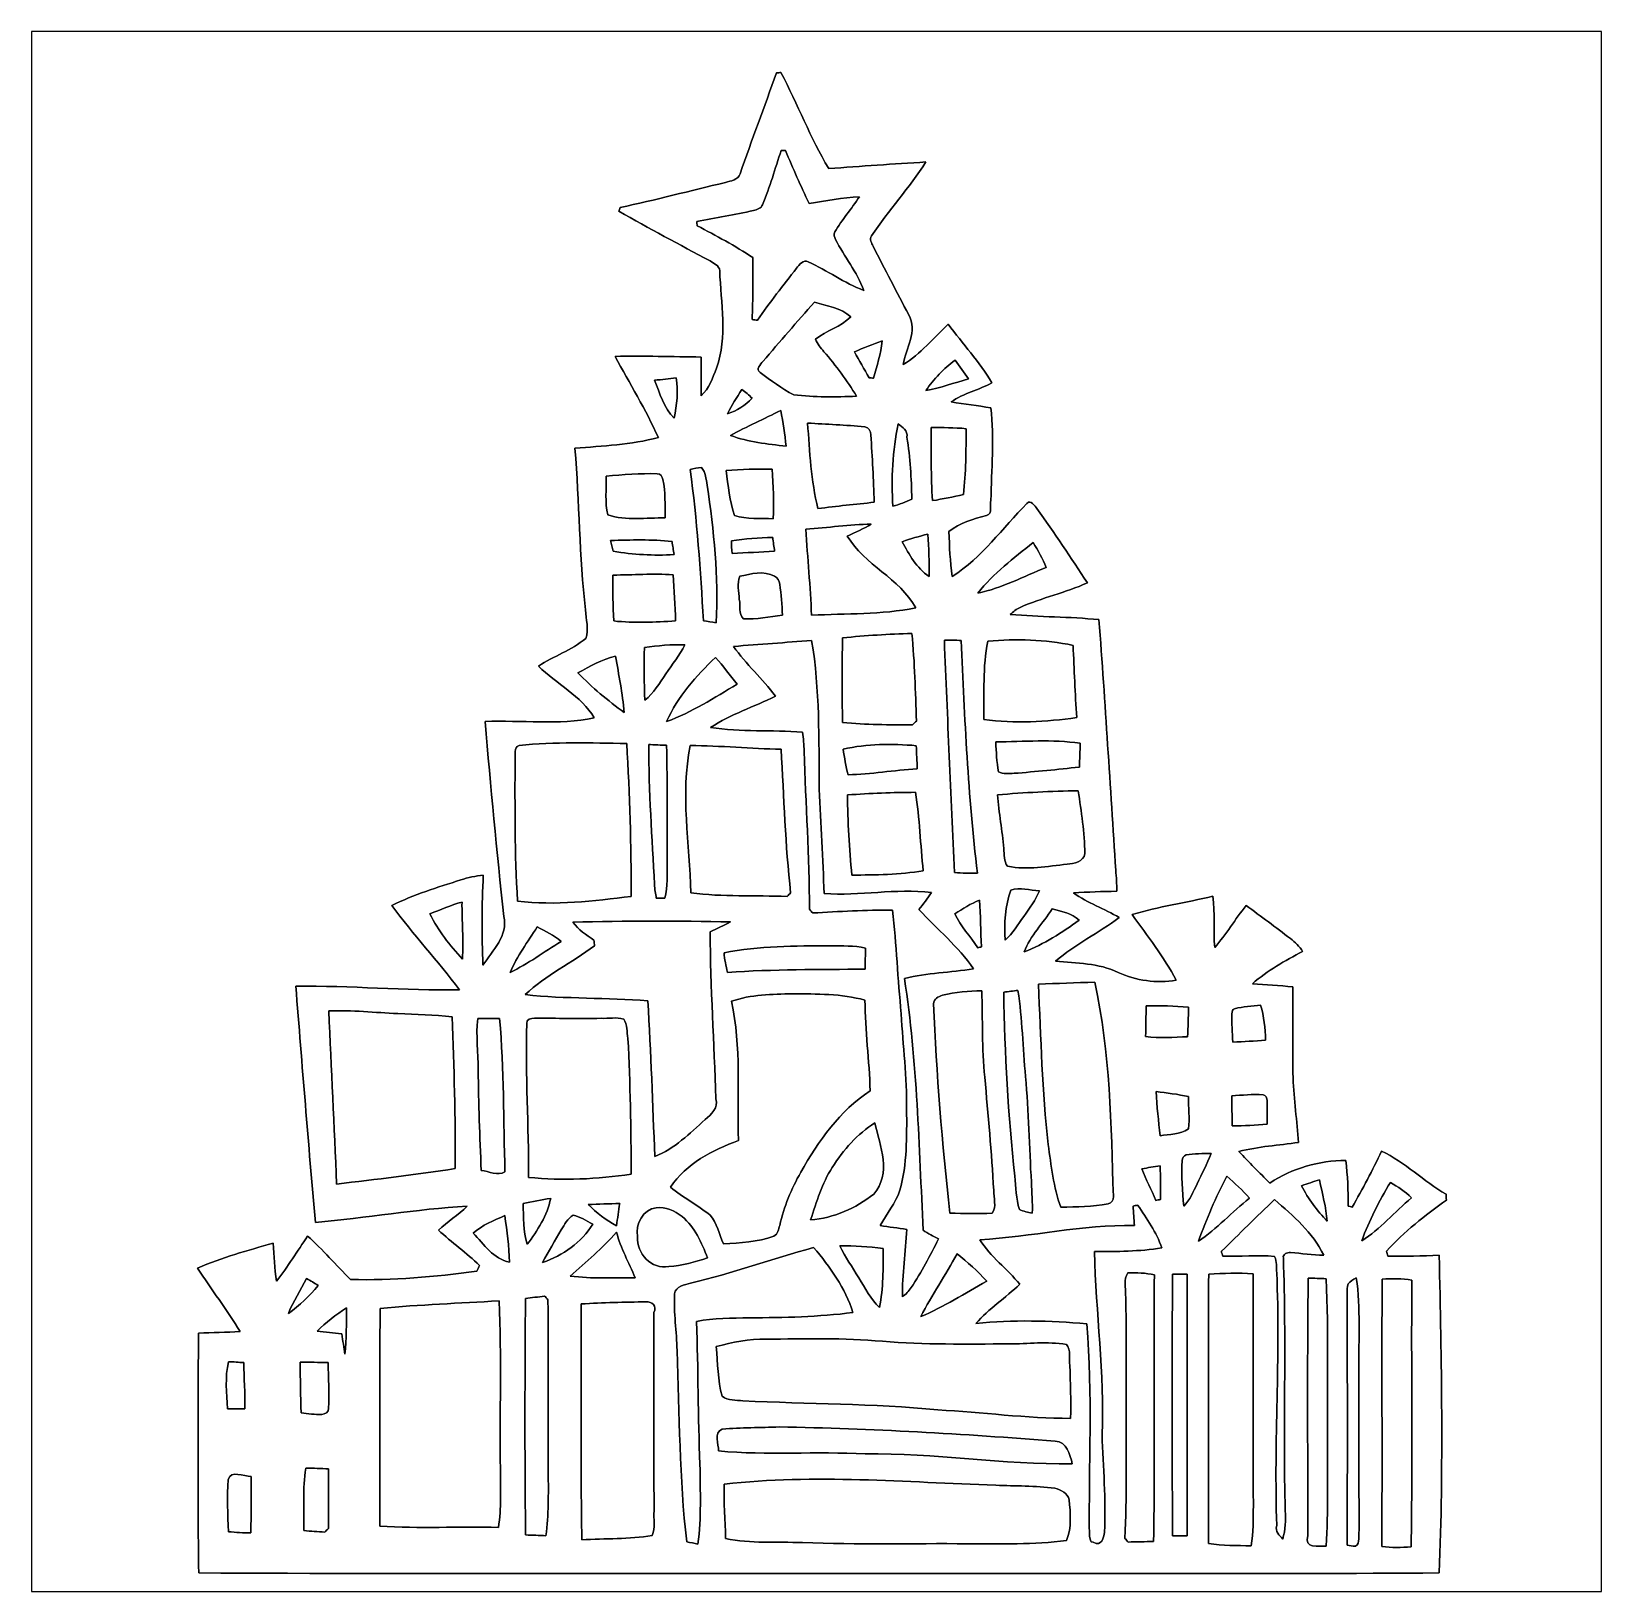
# Model space of a CAD drawing. Header units: centimetres. Extents: x -16.8 to 16.8, y -16.7 to 16.7.
import ezdxf

# ---------------------------------------------------------------- set-up
doc = ezdxf.new("R2010")
doc.units = ezdxf.units.CM
doc.header["$MEASUREMENT"] = 0
doc.layers.add('Layer 1', color=7, linetype='Continuous')

msp = doc.modelspace()

# ---------------------------------------------------------------- linework, layer by layer
at = {"layer": 'Layer 1', "color": 7}
for points, knots in [([(-16.77458, 16.66875), (-16.77458, 16.66875), (16.77458, 16.66875), (16.77458, 16.66875), (16.77458, 16.66875), (16.77458, 16.66875), (16.77458, -16.66875), (16.77458, -16.66875), (16.77458, -16.66875), (16.77458, -16.66875), (-16.77458, -16.66875), (-16.77458, -16.66875), (-16.77458, -16.66875), (-16.77458, -16.66875), (-16.77458, 16.66875), (-16.77458, 16.66875), (-16.77458, 16.66875), (-16.77458, 16.66875), (-16.77458, 16.66875), (-16.77458, 16.66875)], [0, 0, 0, 0, 0.16666667, 0.16666667, 0.16666667, 0.16666667, 0.33333333, 0.33333333, 0.33333333, 0.33333333, 0.5, 0.5, 0.5, 0.5, 0.66666667, 0.66666667, 0.66666667, 0.66666667, 1, 1, 1, 1]), ([(-0.85619, 15.78151), (-1.11301, 15.0622), (-1.38007, 14.34641), (-1.63371, 13.62604), (-1.63371, 13.62604), (-1.6764, 13.49446), (-1.83021, 13.47399), (-1.94451, 13.44048), (-1.94451, 13.44048), (-2.69593, 13.26621), (-3.4417, 13.06654), (-4.19629, 12.90532), (-4.19629, 12.90532), (-4.20229, 12.88556), (-4.21393, 12.8457), (-4.21993, 12.82594), (-4.21993, 12.82594), (-3.57893, 12.45905), (-2.92594, 12.11298), (-2.27542, 11.76373), (-2.27542, 11.76373), (-2.19816, 11.71046), (-2.0701, 11.66777), (-2.06834, 11.55418), (-2.06834, 11.55418), (-2.04399, 10.86414), (-1.89442, 10.14448), (-2.13748, 9.47561), (-2.13748, 9.47561), (-2.21897, 9.265), (-2.29482, 9.03993), (-2.46345, 8.88118), (-2.46345, 8.88118), (-2.46204, 9.15776), (-2.45921, 9.43434), (-2.46239, 9.71091), (-2.46239, 9.71091), (-3.07693, 9.71303), (-3.69147, 9.74407), (-4.3053, 9.72256), (-4.3053, 9.72256), (-3.9945, 9.14612), (-3.64419, 8.58873), (-3.37926, 7.98865), (-3.37926, 7.98865), (-3.96134, 7.83943), (-4.566, 7.81156), (-5.16255, 7.76041), (-5.16255, 7.76041), (-5.0606, 6.61106), (-5.07577, 5.45359), (-4.93289, 4.30706), (-4.93289, 4.30706), (-4.93254, 4.10916), (-4.85422, 3.89008), (-4.93078, 3.69746), (-4.93078, 3.69746), (-5.23346, 3.44558), (-5.61411, 3.3207), (-5.94113, 3.10727), (-5.94113, 3.10727), (-5.55801, 2.72486), (-5.02708, 2.47685), (-4.74733, 1.99919), (-4.74733, 1.99919), (-5.51392, 1.8415), (-6.30414, 1.95615), (-7.0799, 1.92229), (-7.0799, 1.92229), (-6.9656, 0.5334), (-6.82554, -0.85372), (-6.68267, -2.24014), (-6.68267, -2.24014), (-6.58107, -2.65183), (-6.92468, -2.97109), (-7.12682, -3.28471), (-7.12682, -3.28471), (-7.1561, -2.64336), (-7.14904, -2.00096), (-7.12047, -1.35996), (-7.12047, -1.35996), (-7.28345, -1.37901), (-7.44432, -1.41217), (-7.6006, -1.46262), (-7.6006, -1.46262), (-8.09978, -1.6189), (-8.60249, -1.77694), (-9.07344, -2.00836), (-9.07344, -2.00836), (-8.61836, -2.62996), (-8.08426, -3.19088), (-7.62917, -3.81247), (-7.62917, -3.81247), (-8.7944, -3.82729), (-9.95856, -3.71934), (-11.12449, -3.73204), (-11.12449, -3.73204), (-10.99361, -5.4162), (-10.85321, -7.10001), (-10.70786, -8.78276), (-10.70786, -8.78276), (-9.62484, -8.68715), (-8.55028, -8.49383), (-7.46407, -8.43386), (-7.46407, -8.43386), (-7.65704, -8.6173), (-7.87964, -8.76688), (-8.07896, -8.94397), (-8.07896, -8.94397), (-7.79463, -9.2075), (-7.4743, -9.4301), (-7.19878, -9.70315), (-7.19878, -9.70315), (-7.21924, -9.74196), (-7.23935, -9.78112), (-7.25946, -9.82063), (-7.25946, -9.82063), (-8.1534, -9.94551), (-9.0551, -10.02418), (-9.95856, -9.99984), (-9.95856, -9.99984), (-10.26125, -9.68869), (-10.55299, -9.3666), (-10.87191, -9.07133), (-10.87191, -9.07133), (-11.09133, -9.39271), (-11.29665, -9.72432), (-11.53442, -10.033), (-11.53442, -10.033), (-11.58452, -9.76665), (-11.58875, -9.49396), (-11.61062, -9.22514), (-11.61062, -9.22514), (-12.15566, -9.3793), (-12.70423, -9.53241), (-13.22599, -9.75536), (-13.22599, -9.75536), (-12.93142, -10.21362), (-12.59487, -10.64436), (-12.31512, -11.11179), (-12.31512, -11.11179), (-12.6111, -11.13226), (-12.90779, -11.13226), (-13.20412, -11.1446), (-13.20412, -11.1446), (-13.21541, -12.85275), (-13.22035, -14.56161), (-13.20059, -16.26976), (-13.20059, -16.26976), (-8.13611, -16.29551), (-3.07128, -16.27329), (1.99319, -16.28069), (1.99319, -16.28069), (5.76439, -16.27329), (9.53558, -16.29586), (13.30678, -16.26941), (13.30678, -16.26941), (13.39356, -14.00704), (13.35687, -11.74186), (13.30466, -9.47949), (13.30466, -9.47949), (12.93918, -9.50101), (12.57229, -9.50701), (12.20682, -9.49854), (12.20682, -9.49854), (12.19941, -9.47314), (12.18494, -9.42234), (12.17789, -9.39694), (12.17789, -9.39694), (12.55818, -8.98066), (13.00092, -8.6293), (13.45918, -8.30298), (13.45918, -8.30298), (13.456, -8.26135), (13.45353, -8.22007), (13.45106, -8.1788), (13.45106, -8.1788), (12.97411, -7.89834), (12.57476, -7.49582), (12.07311, -7.25734), (12.07311, -7.25734), (11.88085, -7.6648), (11.67236, -8.06485), (11.4427, -8.45256), (11.4427, -8.45256), (11.42118, -8.44691), (11.37814, -8.43597), (11.35662, -8.43033), (11.35662, -8.43033), (11.36121, -8.10542), (11.34886, -7.7784), (11.309, -7.45631), (11.309, -7.45631), (10.73714, -7.4609), (10.16388, -7.61753), (9.68763, -7.93891), (9.68763, -7.93891), (9.46185, -7.71984), (9.23996, -7.49617), (9.02652, -7.26546), (9.02652, -7.26546), (9.4428, -7.15821), (9.8739, -7.13105), (10.29899, -7.07214), (10.29899, -7.07214), (10.27183, -6.61317), (10.19634, -6.15774), (10.18187, -5.69842), (10.18187, -5.69842), (10.16917, -5.0479), (10.18152, -4.39773), (10.17658, -3.74756), (10.17658, -3.74756), (9.88977, -3.71581), (9.60049, -3.71158), (9.31439, -3.67982), (9.31439, -3.67982), (9.63754, -3.40043), (10.01042, -3.1877), (10.38648, -2.98909), (10.38648, -2.98909), (10.31734, -2.88149), (10.22667, -2.79083), (10.12543, -2.71427), (10.12543, -2.71427), (9.81357, -2.47474), (9.49819, -2.24049), (9.18034, -2.00907), (9.18034, -2.00907), (8.94433, -2.29976), (8.75559, -2.62608), (8.50935, -2.90865), (8.50935, -2.90865), (8.47619, -2.54282), (8.51711, -2.17346), (8.46808, -1.80975), (8.46808, -1.80975), (7.89446, -1.94804), (7.3085, -2.03412), (6.74158, -2.20028), (6.74158, -2.20028), (7.07319, -2.65677), (7.41962, -3.10586), (7.68738, -3.60433), (7.68738, -3.60433), (7.26969, -3.67277), (6.82554, -3.61844), (6.44243, -3.43817), (6.44243, -3.43817), (6.02827, -3.23427), (5.5559, -3.24344), (5.10752, -3.2004), (5.10752, -3.2004), (5.52203, -2.83528), (6.02791, -2.59856), (6.46783, -2.26836), (6.46783, -2.26836), (6.1535, -2.07116), (5.7912, -1.96109), (5.49134, -1.73849), (5.49134, -1.73849), (5.79826, -1.71873), (6.10623, -1.71027), (6.41421, -1.70356), (6.41421, -1.70356), (6.41667, -1.55328), (6.40539, -1.403), (6.39516, -1.25377), (6.39516, -1.25377), (6.27345, 0.53058), (6.17291, 2.31669), (6.03462, 4.09998), (6.03462, 4.09998), (5.40491, 4.16137), (4.77061, 4.15537), (4.14055, 4.21252), (4.14055, 4.21252), (4.20476, 4.27002), (4.27249, 4.32506), (4.35187, 4.36069), (4.35187, 4.36069), (4.81789, 4.56988), (5.32271, 4.67607), (5.78873, 4.88527), (5.78873, 4.88527), (5.43454, 5.41831), (5.08564, 5.9563), (4.70676, 6.47206), (4.70676, 6.47206), (4.67184, 6.52145), (4.57306, 6.67597), (4.49686, 6.58177), (4.49686, 6.58177), (3.97263, 6.05402), (3.53624, 5.42784), (2.90019, 5.02109), (2.90019, 5.02109), (2.85644, 5.3407), (2.83951, 5.66279), (2.82963, 5.98487), (2.82963, 5.98487), (3.06811, 6.16091), (3.34927, 6.25616), (3.63396, 6.32636), (3.63396, 6.32636), (3.77613, 6.356), (3.69006, 6.56872), (3.7278, 6.6488), (3.7278, 6.6488), (3.73486, 7.30673), (3.80471, 7.96854), (3.72533, 8.62365), (3.72533, 8.62365), (3.44523, 8.67869), (3.15948, 8.69844), (2.87902, 8.75065), (2.87902, 8.75065), (3.14219, 8.93657), (3.46569, 9.00571), (3.74685, 9.15917), (3.74685, 9.15917), (3.48086, 9.60826), (3.12491, 9.99455), (2.81411, 10.41224), (2.81411, 10.41224), (2.49978, 10.11802), (2.22462, 9.77547), (1.85173, 9.55005), (1.85173, 9.55005), (1.90782, 9.89753), (2.17135, 10.26936), (1.96991, 10.61014), (1.96991, 10.61014), (1.71732, 11.10051), (1.45768, 11.58663), (1.20968, 12.07911), (1.20968, 12.07911), (1.18075, 12.14543), (1.12183, 12.23151), (1.17334, 12.30277), (1.17334, 12.30277), (1.54199, 12.84146), (1.98296, 13.33006), (2.33645, 13.87863), (2.33645, 13.87863), (1.6443, 13.837), (0.95215, 13.78797), (0.26035, 13.73822), (0.26035, 13.73822), (-0.12841, 14.39545), (-0.4064, 15.11194), (-0.75883, 15.78892), (-0.75883, 15.78892), (-0.78317, 15.78716), (-0.83185, 15.78363), (-0.85619, 15.78151)], [0, 0, 0, 0, 0.01111111, 0.01111111, 0.01111111, 0.01111111, 0.02222222, 0.02222222, 0.02222222, 0.02222222, 0.03333333, 0.03333333, 0.03333333, 0.03333333, 0.04444444, 0.04444444, 0.04444444, 0.04444444, 0.05555556, 0.05555556, 0.05555556, 0.05555556, 0.06666667, 0.06666667, 0.06666667, 0.06666667, 0.07777778, 0.07777778, 0.07777778, 0.07777778, 0.08888889, 0.08888889, 0.08888889, 0.08888889, 0.1, 0.1, 0.1, 0.1, 0.11111111, 0.11111111, 0.11111111, 0.11111111, 0.12222222, 0.12222222, 0.12222222, 0.12222222, 0.13333333, 0.13333333, 0.13333333, 0.13333333, 0.14444444, 0.14444444, 0.14444444, 0.14444444, 0.15555556, 0.15555556, 0.15555556, 0.15555556, 0.16666667, 0.16666667, 0.16666667, 0.16666667, 0.17777778, 0.17777778, 0.17777778, 0.17777778, 0.18888889, 0.18888889, 0.18888889, 0.18888889, 0.2, 0.2, 0.2, 0.2, 0.21111111, 0.21111111, 0.21111111, 0.21111111, 0.22222222, 0.22222222, 0.22222222, 0.22222222, 0.23333333, 0.23333333, 0.23333333, 0.23333333, 0.24444444, 0.24444444, 0.24444444, 0.24444444, 0.25555556, 0.25555556, 0.25555556, 0.25555556, 0.26666667, 0.26666667, 0.26666667, 0.26666667, 0.27777778, 0.27777778, 0.27777778, 0.27777778, 0.28888889, 0.28888889, 0.28888889, 0.28888889, 0.3, 0.3, 0.3, 0.3, 0.31111111, 0.31111111, 0.31111111, 0.31111111, 0.32222222, 0.32222222, 0.32222222, 0.32222222, 0.33333333, 0.33333333, 0.33333333, 0.33333333, 0.34444444, 0.34444444, 0.34444444, 0.34444444, 0.35555556, 0.35555556, 0.35555556, 0.35555556, 0.36666667, 0.36666667, 0.36666667, 0.36666667, 0.37777778, 0.37777778, 0.37777778, 0.37777778, 0.38888889, 0.38888889, 0.38888889, 0.38888889, 0.4, 0.4, 0.4, 0.4, 0.41111111, 0.41111111, 0.41111111, 0.41111111, 0.42222222, 0.42222222, 0.42222222, 0.42222222, 0.43333333, 0.43333333, 0.43333333, 0.43333333, 0.44444444, 0.44444444, 0.44444444, 0.44444444, 0.45555556, 0.45555556, 0.45555556, 0.45555556, 0.46666667, 0.46666667, 0.46666667, 0.46666667, 0.47777778, 0.47777778, 0.47777778, 0.47777778, 0.48888889, 0.48888889, 0.48888889, 0.48888889, 0.5, 0.5, 0.5, 0.5, 0.51111111, 0.51111111, 0.51111111, 0.51111111, 0.52222222, 0.52222222, 0.52222222, 0.52222222, 0.53333333, 0.53333333, 0.53333333, 0.53333333, 0.54444444, 0.54444444, 0.54444444, 0.54444444, 0.55555556, 0.55555556, 0.55555556, 0.55555556, 0.56666667, 0.56666667, 0.56666667, 0.56666667, 0.57777778, 0.57777778, 0.57777778, 0.57777778, 0.58888889, 0.58888889, 0.58888889, 0.58888889, 0.6, 0.6, 0.6, 0.6, 0.61111111, 0.61111111, 0.61111111, 0.61111111, 0.62222222, 0.62222222, 0.62222222, 0.62222222, 0.63333333, 0.63333333, 0.63333333, 0.63333333, 0.64444444, 0.64444444, 0.64444444, 0.64444444, 0.65555556, 0.65555556, 0.65555556, 0.65555556, 0.66666667, 0.66666667, 0.66666667, 0.66666667, 0.67777778, 0.67777778, 0.67777778, 0.67777778, 0.68888889, 0.68888889, 0.68888889, 0.68888889, 0.7, 0.7, 0.7, 0.7, 0.71111111, 0.71111111, 0.71111111, 0.71111111, 0.72222222, 0.72222222, 0.72222222, 0.72222222, 0.73333333, 0.73333333, 0.73333333, 0.73333333, 0.74444444, 0.74444444, 0.74444444, 0.74444444, 0.75555556, 0.75555556, 0.75555556, 0.75555556, 0.76666667, 0.76666667, 0.76666667, 0.76666667, 0.77777778, 0.77777778, 0.77777778, 0.77777778, 0.78888889, 0.78888889, 0.78888889, 0.78888889, 0.8, 0.8, 0.8, 0.8, 0.81111111, 0.81111111, 0.81111111, 0.81111111, 0.82222222, 0.82222222, 0.82222222, 0.82222222, 0.83333333, 0.83333333, 0.83333333, 0.83333333, 0.84444444, 0.84444444, 0.84444444, 0.84444444, 0.85555556, 0.85555556, 0.85555556, 0.85555556, 0.86666667, 0.86666667, 0.86666667, 0.86666667, 0.87777778, 0.87777778, 0.87777778, 0.87777778, 0.88888889, 0.88888889, 0.88888889, 0.88888889, 0.9, 0.9, 0.9, 0.9, 0.91111111, 0.91111111, 0.91111111, 0.91111111, 0.92222222, 0.92222222, 0.92222222, 0.92222222, 0.93333333, 0.93333333, 0.93333333, 0.93333333, 0.94444444, 0.94444444, 0.94444444, 0.94444444, 0.95555556, 0.95555556, 0.95555556, 0.95555556, 0.96666667, 0.96666667, 0.96666667, 0.96666667, 0.97777778, 0.97777778, 0.97777778, 0.97777778, 1, 1, 1, 1]), ([(-0.75318, 14.12663), (-0.73025, 14.12593), (-0.68509, 14.12452), (-0.66216, 14.12381), (-0.66216, 14.12381), (-0.50306, 13.74352), (-0.33655, 13.36604), (-0.15804, 12.99457), (-0.15804, 12.99457), (0.19897, 13.04925), (0.55562, 13.11169), (0.91652, 13.13639), (0.91652, 13.13639), (0.74754, 12.88027), (0.54857, 12.64532), (0.38947, 12.38285), (0.38947, 12.38285), (0.35983, 12.33276), (0.38664, 12.27349), (0.40675, 12.22551), (0.40675, 12.22551), (0.59161, 11.85298), (0.86889, 11.52807), (1.0093, 11.13367), (1.0093, 11.13367), (0.59337, 11.29453), (0.22825, 11.55947), (-0.17568, 11.74432), (-0.17568, 11.74432), (-0.28504, 11.80712), (-0.36195, 11.678), (-0.42827, 11.61062), (-0.42827, 11.61062), (-0.7052, 11.23844), (-1.00189, 10.88073), (-1.26118, 10.49549), (-1.26118, 10.49549), (-1.29963, 10.50078), (-1.33738, 10.50608), (-1.37548, 10.51101), (-1.37548, 10.51101), (-1.35784, 10.95304), (-1.35678, 11.39507), (-1.35714, 11.83746), (-1.35714, 11.83746), (-1.74202, 12.08581), (-2.14524, 12.30348), (-2.54988, 12.51761), (-2.54988, 12.51761), (-2.55199, 12.5409), (-2.55623, 12.58711), (-2.55834, 12.61004), (-2.55834, 12.61004), (-2.15371, 12.68765), (-1.74625, 12.75186), (-1.34408, 12.84252), (-1.34408, 12.84252), (-1.26929, 12.86087), (-1.18075, 12.88591), (-1.15076, 12.96599), (-1.15076, 12.96599), (-0.99589, 13.34488), (-0.88583, 13.73999), (-0.75318, 14.12663)], [0, 0, 0, 0, 0.05882353, 0.05882353, 0.05882353, 0.05882353, 0.11764706, 0.11764706, 0.11764706, 0.11764706, 0.17647059, 0.17647059, 0.17647059, 0.17647059, 0.23529412, 0.23529412, 0.23529412, 0.23529412, 0.29411765, 0.29411765, 0.29411765, 0.29411765, 0.35294118, 0.35294118, 0.35294118, 0.35294118, 0.41176471, 0.41176471, 0.41176471, 0.41176471, 0.47058824, 0.47058824, 0.47058824, 0.47058824, 0.52941176, 0.52941176, 0.52941176, 0.52941176, 0.58823529, 0.58823529, 0.58823529, 0.58823529, 0.64705882, 0.64705882, 0.64705882, 0.64705882, 0.70588235, 0.70588235, 0.70588235, 0.70588235, 0.76470588, 0.76470588, 0.76470588, 0.76470588, 0.82352941, 0.82352941, 0.82352941, 0.82352941, 0.88235294, 0.88235294, 0.88235294, 0.88235294, 1, 1, 1, 1]), ([(-0.04374, 10.88566), (0.21696, 10.79571), (0.52529, 10.7696), (0.73307, 10.56958), (0.73307, 10.56958), (0.51929, 10.35544), (0.21555, 10.27501), (-0.02046, 10.09227), (-0.02046, 10.09227), (0.01164, 9.9882), (0.09419, 9.91059), (0.15769, 9.82486), (0.15769, 9.82486), (0.41451, 9.52641), (0.6544, 9.21209), (0.85407, 8.87236), (0.85407, 8.87236), (0.40781, 8.85719), (-0.04269, 8.84767), (-0.48578, 8.90341), (-0.48578, 8.90341), (-0.74507, 9.02758), (-0.96908, 9.21844), (-1.20509, 9.38071), (-1.20509, 9.38071), (-1.30845, 9.44033), (-1.19168, 9.5631), (-1.14582, 9.61214), (-1.14582, 9.61214), (-0.78387, 10.04111), (-0.41346, 10.46339), (-0.04374, 10.88566)], [0, 0, 0, 0, 0.11111111, 0.11111111, 0.11111111, 0.11111111, 0.22222222, 0.22222222, 0.22222222, 0.22222222, 0.33333333, 0.33333333, 0.33333333, 0.33333333, 0.44444444, 0.44444444, 0.44444444, 0.44444444, 0.55555556, 0.55555556, 0.55555556, 0.55555556, 0.66666667, 0.66666667, 0.66666667, 0.66666667, 0.77777778, 0.77777778, 0.77777778, 0.77777778, 1, 1, 1, 1]), ([(0.80998, 9.81922), (1.00471, 9.90671), (1.20262, 9.98784), (1.40582, 10.05381), (1.40582, 10.05381), (1.36772, 9.78394), (1.29611, 9.52041), (1.21603, 9.26042), (1.21603, 9.26042), (1.19239, 9.26218), (1.14547, 9.26571), (1.12219, 9.26747), (1.12219, 9.26747), (1.02411, 9.45515), (0.91334, 9.63471), (0.80998, 9.81922)], [0, 0, 0, 0, 0.2, 0.2, 0.2, 0.2, 0.4, 0.4, 0.4, 0.4, 0.6, 0.6, 0.6, 0.6, 1, 1, 1, 1]), ([(2.33786, 8.99407), (2.50543, 9.24525), (2.72097, 9.46185), (2.96016, 9.6453), (2.96016, 9.6453), (3.05717, 9.51301), (3.16089, 9.38354), (3.24732, 9.24348), (3.24732, 9.24348), (2.94464, 9.15811), (2.64689, 9.05439), (2.33786, 8.99407)], [0, 0, 0, 0, 0.25, 0.25, 0.25, 0.25, 0.5, 0.5, 0.5, 0.5, 1, 1, 1, 1]), ([(-3.45899, 9.21456), (-3.30412, 9.23114), (-3.14995, 9.24842), (-2.99508, 9.26536), (-2.99508, 9.26536), (-2.95063, 8.97961), (-2.98168, 8.68539), (-3.04236, 8.40458), (-3.04236, 8.40458), (-3.25473, 8.62894), (-3.35386, 8.93022), (-3.45899, 9.21456)], [0, 0, 0, 0, 0.25, 0.25, 0.25, 0.25, 0.5, 0.5, 0.5, 0.5, 1, 1, 1, 1]), ([(-1.90112, 8.49947), (-1.8101, 8.67798), (-1.70639, 8.85014), (-1.59491, 9.01665), (-1.59491, 9.01665), (-1.5173, 8.96091), (-1.43933, 8.90341), (-1.37724, 8.82967), (-1.37724, 8.82967), (-1.51694, 8.67586), (-1.70321, 8.56192), (-1.90112, 8.49947)], [0, 0, 0, 0, 0.25, 0.25, 0.25, 0.25, 0.5, 0.5, 0.5, 0.5, 1, 1, 1, 1]), ([(-1.83903, 8.03592), (-1.48696, 8.22748), (-1.11972, 8.38941), (-0.76235, 8.57038), (-0.76235, 8.57038), (-0.71684, 8.31638), (-0.67874, 8.06097), (-0.64735, 7.8045), (-0.64735, 7.8045), (-1.0481, 7.85389), (-1.45874, 7.89305), (-1.83903, 8.03592)], [0, 0, 0, 0, 0.25, 0.25, 0.25, 0.25, 0.5, 0.5, 0.5, 0.5, 1, 1, 1, 1]), ([(-0.19121, 8.29945), (0.2159, 8.27546), (0.62406, 8.25888), (1.03011, 8.21972), (1.03011, 8.21972), (1.11725, 8.21161), (1.15888, 8.12588), (1.1617, 8.04721), (1.1617, 8.04721), (1.19239, 7.56814), (1.21603, 7.08872), (1.23507, 6.60929), (1.23507, 6.60929), (0.83397, 6.56096), (0.43109, 6.5278), (0.03104, 6.47206), (0.03104, 6.47206), (-0.11677, 7.0679), (-0.14358, 7.6895), (-0.19121, 8.29945)], [0, 0, 0, 0, 0.16666667, 0.16666667, 0.16666667, 0.16666667, 0.33333333, 0.33333333, 0.33333333, 0.33333333, 0.5, 0.5, 0.5, 0.5, 0.66666667, 0.66666667, 0.66666667, 0.66666667, 1, 1, 1, 1]), ([(1.74484, 8.2804), (1.83691, 8.2102), (1.95721, 8.14211), (1.93146, 7.99712), (1.93146, 7.99712), (2.00978, 7.56073), (2.02459, 7.11659), (2.038, 6.6742), (2.038, 6.6742), (1.90853, 6.61106), (1.77306, 6.56061), (1.63407, 6.52392), (1.63407, 6.52392), (1.59385, 7.11024), (1.6256, 7.70467), (1.74484, 8.2804)], [0, 0, 0, 0, 0.2, 0.2, 0.2, 0.2, 0.4, 0.4, 0.4, 0.4, 0.6, 0.6, 0.6, 0.6, 1, 1, 1, 1]), ([(2.45145, 8.20702), (2.6984, 8.20067), (2.94746, 8.20561), (3.1944, 8.17915), (3.1944, 8.17915), (3.20005, 7.70961), (3.1877, 7.24006), (3.14149, 6.77263), (3.14149, 6.77263), (2.921, 6.72571), (2.70122, 6.67667), (2.47897, 6.6421), (2.47897, 6.6421), (2.44263, 7.16315), (2.45004, 7.68526), (2.45145, 8.20702)], [0, 0, 0, 0, 0.2, 0.2, 0.2, 0.2, 0.4, 0.4, 0.4, 0.4, 0.6, 0.6, 0.6, 0.6, 1, 1, 1, 1]), ([(-4.49227, 7.16456), (-4.13068, 7.19878), (-3.76696, 7.23053), (-3.40289, 7.21501), (-3.40289, 7.21501), (-3.33058, 7.22524), (-3.2953, 7.15327), (-3.2826, 7.09401), (-3.2826, 7.09401), (-3.22298, 6.82413), (-3.23779, 6.5465), (-3.23215, 6.27204), (-3.23215, 6.27204), (-3.63679, 6.28474), (-4.06859, 6.20148), (-4.45911, 6.33801), (-4.45911, 6.33801), (-4.52579, 6.60682), (-4.48628, 6.89046), (-4.49227, 7.16456)], [0, 0, 0, 0, 0.16666667, 0.16666667, 0.16666667, 0.16666667, 0.33333333, 0.33333333, 0.33333333, 0.33333333, 0.5, 0.5, 0.5, 0.5, 0.66666667, 0.66666667, 0.66666667, 0.66666667, 1, 1, 1, 1]), ([(-2.70193, 7.30426), (-2.62149, 7.32472), (-2.54035, 7.3473), (-2.45674, 7.34977), (-2.45674, 7.34977), (-2.36149, 7.25029), (-2.36396, 7.09859), (-2.33539, 6.97336), (-2.33539, 6.97336), (-2.19075, 6.00146), (-2.09127, 5.0165), (-2.14348, 4.03331), (-2.14348, 4.03331), (-2.23485, 4.04707), (-2.32586, 4.06083), (-2.41688, 4.07458), (-2.41688, 4.07458), (-2.47826, 5.15338), (-2.54882, 6.23394), (-2.70193, 7.30426)], [0, 0, 0, 0, 0.16666667, 0.16666667, 0.16666667, 0.16666667, 0.33333333, 0.33333333, 0.33333333, 0.33333333, 0.5, 0.5, 0.5, 0.5, 0.66666667, 0.66666667, 0.66666667, 0.66666667, 1, 1, 1, 1]), ([(-1.9304, 7.28698), (-1.60373, 7.31097), (-1.27564, 7.31943), (-0.94791, 7.31555), (-0.94791, 7.31555), (-0.92146, 6.96242), (-0.90911, 6.60823), (-0.92251, 6.2544), (-0.92251, 6.2544), (-1.19874, 6.27204), (-1.48661, 6.23923), (-1.75436, 6.32178), (-1.75436, 6.32178), (-1.85561, 6.63257), (-1.88877, 6.96383), (-1.9304, 7.28698)], [0, 0, 0, 0, 0.2, 0.2, 0.2, 0.2, 0.4, 0.4, 0.4, 0.4, 0.6, 0.6, 0.6, 0.6, 1, 1, 1, 1]), ([(-0.22648, 6.03179), (0.23989, 6.06425), (0.70344, 6.13445), (1.17157, 6.14116), (1.17157, 6.14116), (1.00577, 6.04414), (0.8322, 5.96265), (0.65687, 5.88574), (0.65687, 5.88574), (1.02799, 5.2645), (1.77694, 4.98934), (2.11914, 4.34869), (2.11914, 4.34869), (1.38536, 4.20476), (0.63571, 4.23404), (-0.10689, 4.19171), (-0.10689, 4.19171), (-0.12876, 4.80624), (-0.19121, 5.41831), (-0.22648, 6.03179)], [0, 0, 0, 0, 0.16666667, 0.16666667, 0.16666667, 0.16666667, 0.33333333, 0.33333333, 0.33333333, 0.33333333, 0.5, 0.5, 0.5, 0.5, 0.66666667, 0.66666667, 0.66666667, 0.66666667, 1, 1, 1, 1]), ([(-4.40161, 5.78908), (-3.96381, 5.8039), (-3.52319, 5.81731), (-3.08645, 5.77144), (-3.08645, 5.77144), (-3.07305, 5.67761), (-3.05894, 5.58341), (-3.04447, 5.48887), (-3.04447, 5.48887), (-3.47733, 5.46453), (-3.91795, 5.48746), (-4.34411, 5.56189), (-4.34411, 5.56189), (-4.36633, 5.63739), (-4.38573, 5.71288), (-4.40161, 5.78908)], [0, 0, 0, 0, 0.2, 0.2, 0.2, 0.2, 0.4, 0.4, 0.4, 0.4, 0.6, 0.6, 0.6, 0.6, 1, 1, 1, 1]), ([(-1.81892, 5.78626), (-1.52541, 5.81872), (-1.2319, 5.85752), (-0.93592, 5.85258), (-0.93592, 5.85258), (-0.92181, 5.75557), (-0.91017, 5.65997), (-0.89535, 5.56189), (-0.89535, 5.56189), (-1.19768, 5.54673), (-1.50001, 5.52626), (-1.80199, 5.51462), (-1.80199, 5.51462), (-1.81328, 5.60493), (-1.81857, 5.6956), (-1.81892, 5.78626)], [0, 0, 0, 0, 0.2, 0.2, 0.2, 0.2, 0.4, 0.4, 0.4, 0.4, 0.6, 0.6, 0.6, 0.6, 1, 1, 1, 1]), ([(1.83162, 5.76545), (2.01189, 5.82436), (2.19357, 5.88151), (2.37772, 5.92737), (2.37772, 5.92737), (2.39995, 5.62716), (2.40982, 5.32589), (2.40736, 5.02426), (2.40736, 5.02426), (2.13642, 5.19818), (1.98049, 5.49028), (1.83162, 5.76545)], [0, 0, 0, 0, 0.25, 0.25, 0.25, 0.25, 0.5, 0.5, 0.5, 0.5, 1, 1, 1, 1]), ([(3.44523, 4.66796), (3.77931, 5.08882), (4.21922, 5.40949), (4.63056, 5.74993), (4.63056, 5.74993), (4.73004, 5.57495), (4.83411, 5.40103), (4.9082, 5.213), (4.9082, 5.213), (4.42242, 5.02708), (3.95958, 4.76814), (3.44523, 4.66796)], [0, 0, 0, 0, 0.25, 0.25, 0.25, 0.25, 0.5, 0.5, 0.5, 0.5, 1, 1, 1, 1]), ([(-4.3494, 5.05107), (-3.92183, 5.05389), (-3.49285, 5.09023), (-3.06564, 5.05778), (-3.06564, 5.05778), (-3.0413, 4.72934), (-3.0226, 4.40055), (-3.01131, 4.07106), (-3.01131, 4.07106), (-3.45052, 4.04319), (-3.8929, 4.02378), (-4.33105, 4.07141), (-4.33105, 4.07141), (-4.35081, 4.39773), (-4.35434, 4.7244), (-4.3494, 5.05107)], [0, 0, 0, 0, 0.2, 0.2, 0.2, 0.2, 0.4, 0.4, 0.4, 0.4, 0.6, 0.6, 0.6, 0.6, 1, 1, 1, 1]), ([(-1.64077, 5.02532), (-1.403, 5.07753), (-1.12571, 5.15549), (-0.89782, 5.02814), (-0.89782, 5.02814), (-0.8322, 4.99639), (-0.79657, 4.92795), (-0.78669, 4.85775), (-0.78669, 4.85775), (-0.74859, 4.63832), (-0.7366, 4.41537), (-0.72672, 4.19276), (-0.72672, 4.19276), (-1.00436, 4.16066), (-1.28305, 4.10316), (-1.56316, 4.11656), (-1.56316, 4.11656), (-1.67781, 4.21958), (-1.61043, 4.40337), (-1.651, 4.53249), (-1.651, 4.53249), (-1.65559, 4.69618), (-1.70392, 4.86939), (-1.64077, 5.02532)], [0, 0, 0, 0, 0.14285714, 0.14285714, 0.14285714, 0.14285714, 0.28571429, 0.28571429, 0.28571429, 0.28571429, 0.42857143, 0.42857143, 0.42857143, 0.42857143, 0.57142857, 0.57142857, 0.57142857, 0.57142857, 0.71428571, 0.71428571, 0.71428571, 0.71428571, 1, 1, 1, 1]), ([(0.55809, 3.71263), (1.04987, 3.75638), (1.5434, 3.79201), (2.03694, 3.80612), (2.03694, 3.80612), (2.09973, 3.18347), (2.11455, 2.55729), (2.13325, 1.93216), (2.13325, 1.93216), (2.10679, 1.90641), (2.08033, 1.88031), (2.05458, 1.8542), (2.05458, 1.8542), (1.55469, 1.84609), (1.05551, 1.85737), (0.55774, 1.90183), (0.55774, 1.90183), (0.54081, 2.50543), (0.54081, 3.10903), (0.55809, 3.71263)], [0, 0, 0, 0, 0.16666667, 0.16666667, 0.16666667, 0.16666667, 0.33333333, 0.33333333, 0.33333333, 0.33333333, 0.5, 0.5, 0.5, 0.5, 0.66666667, 0.66666667, 0.66666667, 0.66666667, 1, 1, 1, 1]), ([(3.65901, 3.63855), (4.26649, 3.69182), (4.8835, 3.67418), (5.48146, 3.55036), (5.48146, 3.55036), (5.50827, 3.03565), (5.52274, 2.52024), (5.55978, 2.00589), (5.55978, 2.00589), (4.90432, 1.91276), (4.23404, 1.8796), (3.57611, 1.96321), (3.57611, 1.96321), (3.58387, 2.5213), (3.54859, 3.08786), (3.65901, 3.63855)], [0, 0, 0, 0, 0.2, 0.2, 0.2, 0.2, 0.4, 0.4, 0.4, 0.4, 0.6, 0.6, 0.6, 0.6, 1, 1, 1, 1]), ([(-3.677, 3.50238), (-3.39055, 3.54013), (-3.10127, 3.57646), (-2.81164, 3.56023), (-2.81164, 3.56023), (-2.92347, 3.33834), (-3.08257, 3.14607), (-3.21769, 2.93864), (-3.21769, 2.93864), (-3.35456, 2.74249), (-3.48051, 2.53189), (-3.66607, 2.37702), (-3.66607, 2.37702), (-3.68618, 2.75202), (-3.68794, 3.12737), (-3.677, 3.50238)], [0, 0, 0, 0, 0.2, 0.2, 0.2, 0.2, 0.4, 0.4, 0.4, 0.4, 0.6, 0.6, 0.6, 0.6, 1, 1, 1, 1]), ([(-1.77306, 3.52566), (-1.21744, 3.57893), (-0.66005, 3.60821), (-0.10407, 3.65442), (-0.10407, 3.65442), (0.07479, 2.60491), (0.04586, 1.53599), (0.05997, 0.4759), (0.05997, 0.4759), (0.09102, -0.26811), (0.13653, -1.01141), (0.16298, -1.75542), (0.16298, -1.75542), (0.9271, -1.80799), (1.69051, -1.63654), (2.45498, -1.73284), (2.45498, -1.73284), (2.37666, -1.86126), (2.27789, -1.97556), (2.18969, -2.09691), (2.18969, -2.09691), (2.57951, -2.5146), (3.02683, -2.88713), (3.35492, -3.35915), (3.35492, -3.35915), (2.86561, -3.44276), (2.36326, -3.44699), (1.88031, -3.56588), (1.88031, -3.56588), (2.1523, -5.34635), (2.19216, -7.15186), (2.27789, -8.94821), (2.27789, -8.94821), (2.38407, -9.01559), (2.49484, -9.07591), (2.60667, -9.13412), (2.60667, -9.13412), (2.42958, -9.49043), (2.24084, -9.84144), (2.02142, -10.17376), (2.02142, -10.17376), (1.97379, -10.25207), (1.90641, -10.31557), (1.83621, -10.37343), (1.83621, -10.37343), (1.83092, -9.89083), (1.90712, -9.41105), (1.92793, -8.92916), (1.92793, -8.92916), (1.7399, -8.89494), (1.54799, -8.88153), (1.36102, -8.84555), (1.36102, -8.84555), (1.49613, -8.59367), (1.69333, -8.37071), (1.77906, -8.09343), (1.77906, -8.09343), (1.93993, -7.53286), (1.92758, -6.94443), (1.92581, -6.36764), (1.92581, -6.36764), (1.93357, -5.6836), (1.84573, -5.0038), (1.81116, -4.32153), (1.81116, -4.32153), (1.73743, -3.58458), (1.70639, -2.84409), (1.62454, -2.1082), (1.62454, -2.1082), (1.05516, -2.10397), (0.48648, -2.13501), (-0.08149, -2.16817), (-0.08149, -2.16817), (-0.10513, -2.14207), (-0.12876, -2.11596), (-0.15205, -2.09021), (-0.15205, -2.09021), (-0.15099, -0.96308), (-0.2286, 0.16192), (-0.26529, 1.28799), (-0.26529, 1.28799), (-0.26846, 1.42558), (-0.27799, 1.56175), (-0.30057, 1.69721), (-0.30057, 1.69721), (-0.95391, 1.74872), (-1.61749, 1.69192), (-2.26519, 1.7974), (-2.26519, 1.7974), (-1.8288, 2.07081), (-1.33985, 2.24084), (-0.87806, 2.4638), (-0.87806, 2.4638), (-1.15605, 2.83492), (-1.50107, 3.1496), (-1.77306, 3.52566)], [0, 0, 0, 0, 0.04, 0.04, 0.04, 0.04, 0.08, 0.08, 0.08, 0.08, 0.12, 0.12, 0.12, 0.12, 0.16, 0.16, 0.16, 0.16, 0.2, 0.2, 0.2, 0.2, 0.24, 0.24, 0.24, 0.24, 0.28, 0.28, 0.28, 0.28, 0.32, 0.32, 0.32, 0.32, 0.36, 0.36, 0.36, 0.36, 0.4, 0.4, 0.4, 0.4, 0.44, 0.44, 0.44, 0.44, 0.48, 0.48, 0.48, 0.48, 0.52, 0.52, 0.52, 0.52, 0.56, 0.56, 0.56, 0.56, 0.6, 0.6, 0.6, 0.6, 0.64, 0.64, 0.64, 0.64, 0.68, 0.68, 0.68, 0.68, 0.72, 0.72, 0.72, 0.72, 0.76, 0.76, 0.76, 0.76, 0.8, 0.8, 0.8, 0.8, 0.84, 0.84, 0.84, 0.84, 0.88, 0.88, 0.88, 0.88, 0.92, 0.92, 0.92, 0.92, 1, 1, 1, 1]), ([(2.73156, 3.65936), (2.8508, 3.66007), (2.97039, 3.65866), (3.08998, 3.65548), (3.08998, 3.65548), (3.16759, 1.99637), (3.23709, 0.33408), (3.43923, -1.31621), (3.43923, -1.31621), (3.27589, -1.32856), (3.11221, -1.31586), (2.94958, -1.30316), (2.94958, -1.30316), (2.87937, 0.35137), (2.79435, 2.00484), (2.73156, 3.65936)], [0, 0, 0, 0, 0.2, 0.2, 0.2, 0.2, 0.4, 0.4, 0.4, 0.4, 0.6, 0.6, 0.6, 0.6, 1, 1, 1, 1]), ([(-5.09623, 2.96157), (-4.84046, 3.1048), (-4.578, 3.2445), (-4.29295, 3.32034), (-4.29295, 3.32034), (-4.22769, 2.91888), (-4.14091, 2.52024), (-4.11092, 2.11349), (-4.11092, 2.11349), (-4.45841, 2.37137), (-4.79637, 2.64901), (-5.09623, 2.96157)], [0, 0, 0, 0, 0.25, 0.25, 0.25, 0.25, 0.5, 0.5, 0.5, 0.5, 1, 1, 1, 1]), ([(-3.20146, 1.92264), (-2.96616, 2.45357), (-2.57493, 2.89595), (-2.15653, 3.29071), (-2.15653, 3.29071), (-1.99143, 3.10938), (-1.84503, 2.91183), (-1.69263, 2.71921), (-1.69263, 2.71921), (-2.18475, 2.43734), (-2.66418, 2.11314), (-3.20146, 1.92264)], [0, 0, 0, 0, 0.25, 0.25, 0.25, 0.25, 0.5, 0.5, 0.5, 0.5, 1, 1, 1, 1]), ([(-6.35388, 1.41041), (-5.59047, 1.4926), (-4.82071, 1.46579), (-4.05448, 1.45274), (-4.05448, 1.45274), (-3.99133, 0.36513), (-3.95887, -0.7239), (-3.95746, -1.81363), (-3.95746, -1.81363), (-4.76144, -1.91558), (-5.57989, -2.01401), (-6.38845, -1.91276), (-6.38845, -1.91276), (-6.44913, -0.90523), (-6.44278, 0.10407), (-6.44102, 1.11266), (-6.44102, 1.11266), (-6.42796, 1.20191), (-6.47629, 1.36948), (-6.35388, 1.41041)], [0, 0, 0, 0, 0.16666667, 0.16666667, 0.16666667, 0.16666667, 0.33333333, 0.33333333, 0.33333333, 0.33333333, 0.5, 0.5, 0.5, 0.5, 0.66666667, 0.66666667, 0.66666667, 0.66666667, 1, 1, 1, 1]), ([(-3.58281, 1.43122), (-3.48827, 1.42699), (-3.29847, 1.41887), (-3.20358, 1.41499), (-3.20358, 1.41499), (-3.18382, 0.58491), (-3.19581, -0.24553), (-3.18911, -1.07597), (-3.18911, -1.07597), (-3.19723, -1.33526), (-3.175, -1.60161), (-3.24168, -1.85526), (-3.24168, -1.85526), (-3.302, -1.85455), (-3.36233, -1.85385), (-3.4223, -1.85349), (-3.4223, -1.85349), (-3.44029, -1.75648), (-3.45616, -1.65876), (-3.4611, -1.55998), (-3.4611, -1.55998), (-3.51331, -0.56339), (-3.58493, 0.43286), (-3.58281, 1.43122)], [0, 0, 0, 0, 0.14285714, 0.14285714, 0.14285714, 0.14285714, 0.28571429, 0.28571429, 0.28571429, 0.28571429, 0.42857143, 0.42857143, 0.42857143, 0.42857143, 0.57142857, 0.57142857, 0.57142857, 0.57142857, 0.71428571, 0.71428571, 0.71428571, 0.71428571, 1, 1, 1, 1]), ([(-2.69699, 1.40829), (-2.04964, 1.40935), (-1.4037, 1.33773), (-0.75636, 1.32997), (-0.75636, 1.32997), (-0.69427, 0.30762), (-0.66675, -0.71826), (-0.5528, -1.73708), (-0.5528, -1.73708), (-0.5775, -1.76283), (-0.60149, -1.78894), (-0.62548, -1.81539), (-0.62548, -1.81539), (-1.31057, -1.79105), (-2.00237, -1.82598), (-2.68358, -1.73919), (-2.68358, -1.73919), (-2.71074, -0.69144), (-2.91006, 0.36901), (-2.69699, 1.40829)], [0, 0, 0, 0, 0.16666667, 0.16666667, 0.16666667, 0.16666667, 0.33333333, 0.33333333, 0.33333333, 0.33333333, 0.5, 0.5, 0.5, 0.5, 0.66666667, 0.66666667, 0.66666667, 0.66666667, 1, 1, 1, 1]), ([(0.56938, 1.33385), (1.08091, 1.44463), (1.61114, 1.45027), (2.13113, 1.40653), (2.13113, 1.40653), (2.13748, 1.24143), (2.15089, 1.07562), (2.14806, 0.90981), (2.14806, 0.90981), (1.65488, 0.8823), (1.16699, 0.79622), (0.6731, 0.78423), (0.6731, 0.78423), (0.62724, 0.9652), (0.59725, 1.1497), (0.56938, 1.33385)], [0, 0, 0, 0, 0.2, 0.2, 0.2, 0.2, 0.4, 0.4, 0.4, 0.4, 0.6, 0.6, 0.6, 0.6, 1, 1, 1, 1]), ([(3.83011, 1.4859), (4.43018, 1.49296), (5.03837, 1.54446), (5.63492, 1.45768), (5.63492, 1.45768), (5.62857, 1.28905), (5.62539, 1.11901), (5.61728, 0.94968), (5.61728, 0.94968), (5.15197, 0.89782), (4.6863, 0.85125), (4.21993, 0.81562), (4.21993, 0.81562), (4.10739, 0.81351), (3.9878, 0.79022), (3.8862, 0.84808), (3.8862, 0.84808), (3.85198, 1.05939), (3.84034, 1.27282), (3.83011, 1.4859)], [0, 0, 0, 0, 0.16666667, 0.16666667, 0.16666667, 0.16666667, 0.33333333, 0.33333333, 0.33333333, 0.33333333, 0.5, 0.5, 0.5, 0.5, 0.66666667, 0.66666667, 0.66666667, 0.66666667, 1, 1, 1, 1]), ([(0.66287, 0.35525), (1.14688, 0.387), (1.63124, 0.41028), (2.11631, 0.40958), (2.11631, 0.40958), (2.20557, -0.14499), (2.21862, -0.71014), (2.28106, -1.26894), (2.28106, -1.26894), (1.77659, -1.34973), (1.2633, -1.35537), (0.75389, -1.35996), (0.75389, -1.35996), (0.70203, -0.78987), (0.66499, -0.21766), (0.66287, 0.35525)], [0, 0, 0, 0, 0.2, 0.2, 0.2, 0.2, 0.4, 0.4, 0.4, 0.4, 0.6, 0.6, 0.6, 0.6, 1, 1, 1, 1]), ([(3.86786, 0.35525), (4.44112, 0.40605), (5.01685, 0.43251), (5.59259, 0.44309), (5.59259, 0.44309), (5.65467, -0.00247), (5.7344, -0.44873), (5.73158, -0.89994), (5.73158, -0.89994), (5.71571, -1.07456), (5.4924, -1.11231), (5.35693, -1.12501), (5.35693, -1.12501), (4.93607, -1.17016), (4.50462, -1.25695), (4.08411, -1.16981), (4.08411, -1.16981), (3.99097, -1.07033), (4.02272, -0.91334), (3.99944, -0.7934), (3.99944, -0.7934), (3.97157, -0.40852), (3.89784, -0.02928), (3.86786, 0.35525)], [0, 0, 0, 0, 0.14285714, 0.14285714, 0.14285714, 0.14285714, 0.28571429, 0.28571429, 0.28571429, 0.28571429, 0.42857143, 0.42857143, 0.42857143, 0.42857143, 0.57142857, 0.57142857, 0.57142857, 0.57142857, 0.71428571, 0.71428571, 0.71428571, 0.71428571, 1, 1, 1, 1]), ([(4.15114, -1.67887), (4.34904, -1.61996), (4.5593, -1.68416), (4.76179, -1.69192), (4.76179, -1.69192), (4.68595, -1.89406), (4.55154, -2.06516), (4.43054, -2.2412), (4.43054, -2.2412), (4.30212, -2.41371), (4.19453, -2.60738), (4.02908, -2.7492), (4.02908, -2.7492), (4.0072, -2.39042), (4.02908, -2.01895), (4.15114, -1.67887)], [0, 0, 0, 0, 0.2, 0.2, 0.2, 0.2, 0.4, 0.4, 0.4, 0.4, 0.6, 0.6, 0.6, 0.6, 1, 1, 1, 1]), ([(-8.25994, -2.18722), (-8.0331, -2.09832), (-7.80979, -1.9999), (-7.57414, -1.93534), (-7.57414, -1.93534), (-7.57873, -2.34139), (-7.53851, -2.7492), (-7.56708, -3.15524), (-7.56708, -3.15524), (-7.83237, -2.86103), (-8.0839, -2.54353), (-8.25994, -2.18722)], [0, 0, 0, 0, 0.25, 0.25, 0.25, 0.25, 0.5, 0.5, 0.5, 0.5, 1, 1, 1, 1]), ([(2.95416, -2.18334), (3.12667, -2.08104), (3.29389, -1.96709), (3.48192, -1.89406), (3.48192, -1.89406), (3.50873, -2.22568), (3.50344, -2.55905), (3.52531, -2.89137), (3.52531, -2.89137), (3.50591, -2.89595), (3.4671, -2.90548), (3.44734, -2.91006), (3.44734, -2.91006), (3.28542, -2.66594), (3.07834, -2.45075), (2.95416, -2.18334)], [0, 0, 0, 0, 0.2, 0.2, 0.2, 0.2, 0.4, 0.4, 0.4, 0.4, 0.6, 0.6, 0.6, 0.6, 1, 1, 1, 1]), ([(-5.20488, -2.36502), (-4.08234, -2.33257), (-2.95839, -2.33786), (-1.8355, -2.35867), (-1.8355, -2.35867), (-1.98014, -2.4317), (-2.12513, -2.50366), (-2.27259, -2.57069), (-2.27259, -2.57069), (-2.26448, -3.76061), (-2.18758, -4.94806), (-2.15124, -6.13692), (-2.15124, -6.13692), (-2.08562, -6.33483), (-2.25213, -6.46783), (-2.37737, -6.58283), (-2.37737, -6.58283), (-2.70828, -6.87846), (-3.03248, -7.20513), (-3.45193, -7.372), (-3.45193, -7.372), (-3.5052, -6.26286), (-3.53131, -5.15232), (-3.60539, -4.04424), (-3.60539, -4.04424), (-4.47816, -3.97298), (-5.35693, -4.00967), (-6.22723, -3.9116), (-6.22723, -3.9116), (-5.78168, -3.50132), (-5.22887, -3.22898), (-4.74204, -2.87126), (-4.74204, -2.87126), (-4.74663, -2.83069), (-4.75086, -2.79012), (-4.75509, -2.7499), (-4.75509, -2.7499), (-4.91843, -2.63842), (-5.08882, -2.52906), (-5.20488, -2.36502)], [0, 0, 0, 0, 0.09090909, 0.09090909, 0.09090909, 0.09090909, 0.18181818, 0.18181818, 0.18181818, 0.18181818, 0.27272727, 0.27272727, 0.27272727, 0.27272727, 0.36363636, 0.36363636, 0.36363636, 0.36363636, 0.45454545, 0.45454545, 0.45454545, 0.45454545, 0.54545455, 0.54545455, 0.54545455, 0.54545455, 0.63636364, 0.63636364, 0.63636364, 0.63636364, 0.72727273, 0.72727273, 0.72727273, 0.72727273, 0.81818182, 0.81818182, 0.81818182, 0.81818182, 1, 1, 1, 1]), ([(5.03837, -2.08315), (5.23487, -2.13854), (5.45818, -2.1717), (5.60987, -2.32198), (5.60987, -2.32198), (5.24616, -2.58974), (4.85846, -2.83245), (4.43724, -2.99896), (4.43724, -2.99896), (4.57271, -2.65677), (4.83447, -2.38478), (5.03837, -2.08315)], [0, 0, 0, 0, 0.25, 0.25, 0.25, 0.25, 0.5, 0.5, 0.5, 0.5, 1, 1, 1, 1]), ([(-5.969, -2.46768), (-5.79085, -2.55729), (-5.6074, -2.64372), (-5.45818, -2.77883), (-5.45818, -2.77883), (-5.82119, -2.99861), (-6.16373, -3.25755), (-6.54791, -3.43888), (-6.54791, -3.43888), (-6.39763, -3.09245), (-6.16938, -2.78589), (-5.969, -2.46768)], [0, 0, 0, 0, 0.25, 0.25, 0.25, 0.25, 0.5, 0.5, 0.5, 0.5, 1, 1, 1, 1]), ([(-1.97626, -3.01766), (-1.22661, -2.87655), (-0.46038, -2.86985), (0.29986, -2.8702), (0.29986, -2.8702), (0.54822, -2.87761), (0.80186, -2.86209), (1.04634, -2.91747), (1.04634, -2.91747), (1.04387, -3.0674), (1.04175, -3.21733), (1.03999, -3.36797), (1.03999, -3.36797), (0.05927, -3.37996), (-0.92393, -3.37044), (-1.90288, -3.43782), (-1.90288, -3.43782), (-1.93463, -3.29883), (-1.96286, -3.15912), (-1.97626, -3.01766)], [0, 0, 0, 0, 0.16666667, 0.16666667, 0.16666667, 0.16666667, 0.33333333, 0.33333333, 0.33333333, 0.33333333, 0.5, 0.5, 0.5, 0.5, 0.66666667, 0.66666667, 0.66666667, 0.66666667, 1, 1, 1, 1]), ([(4.73992, -3.69076), (5.14138, -3.67524), (5.54284, -3.65478), (5.94501, -3.64913), (5.94501, -3.64913), (6.27415, -5.15161), (6.2992, -6.69572), (6.34294, -8.22643), (6.34294, -8.22643), (6.34718, -8.29945), (6.3119, -8.37389), (6.23217, -8.38376), (6.23217, -8.38376), (5.89986, -8.44903), (5.55907, -8.44444), (5.22252, -8.45714), (5.22252, -8.45714), (5.05954, -8.02746), (5.01509, -7.56461), (4.94982, -7.11341), (4.94982, -7.11341), (4.81647, -5.97711), (4.79848, -4.832), (4.73992, -3.69076)], [0, 0, 0, 0, 0.14285714, 0.14285714, 0.14285714, 0.14285714, 0.28571429, 0.28571429, 0.28571429, 0.28571429, 0.42857143, 0.42857143, 0.42857143, 0.42857143, 0.57142857, 0.57142857, 0.57142857, 0.57142857, 0.71428571, 0.71428571, 0.71428571, 0.71428571, 1, 1, 1, 1]), ([(-1.81857, -4.05412), (-1.40018, -3.91089), (-0.94933, -3.9056), (-0.51188, -3.89537), (-0.51188, -3.89537), (0.00388, -3.8989), (0.53305, -3.89114), (1.0347, -4.03084), (1.0347, -4.03084), (1.03823, -4.67889), (1.12712, -5.32201), (1.14759, -5.969), (1.14759, -5.969), (0.49565, -6.39022), (0.04269, -7.04533), (-0.33549, -7.70819), (-0.33549, -7.70819), (-0.53834, -8.06274), (-0.69921, -8.44303), (-0.78458, -8.84343), (-0.78458, -8.84343), (-0.81245, -8.92351), (-0.81986, -9.03464), (-0.91017, -9.07133), (-0.91017, -9.07133), (-1.25518, -9.20009), (-1.6256, -9.22055), (-1.98967, -9.23607), (-1.98967, -9.23607), (-2.08068, -9.03146), (-2.1209, -8.7944), (-2.27365, -8.62436), (-2.27365, -8.62436), (-2.54282, -8.40775), (-2.85433, -8.24971), (-3.1182, -8.02675), (-3.1182, -8.02675), (-2.78236, -7.52158), (-2.22426, -7.23053), (-1.66688, -7.03263), (-1.66688, -7.03263), (-1.70039, -6.04026), (-1.59632, -5.03132), (-1.81857, -4.05412)], [0, 0, 0, 0, 0.08333333, 0.08333333, 0.08333333, 0.08333333, 0.16666667, 0.16666667, 0.16666667, 0.16666667, 0.25, 0.25, 0.25, 0.25, 0.33333333, 0.33333333, 0.33333333, 0.33333333, 0.41666667, 0.41666667, 0.41666667, 0.41666667, 0.5, 0.5, 0.5, 0.5, 0.58333333, 0.58333333, 0.58333333, 0.58333333, 0.66666667, 0.66666667, 0.66666667, 0.66666667, 0.75, 0.75, 0.75, 0.75, 0.83333333, 0.83333333, 0.83333333, 0.83333333, 1, 1, 1, 1]), ([(2.69346, -3.92677), (2.96792, -3.86009), (3.2512, -3.83893), (3.53307, -3.82976), (3.53307, -3.82976), (3.55, -4.44571), (3.53307, -5.06377), (3.59339, -5.67831), (3.59339, -5.67831), (3.66995, -6.4837), (3.73874, -7.28945), (3.78742, -8.09696), (3.78742, -8.09696), (3.78107, -8.25429), (3.85374, -8.44127), (3.75532, -8.5852), (3.75532, -8.5852), (3.45228, -8.60072), (3.14889, -8.58943), (2.84656, -8.57991), (2.84656, -8.57991), (2.68923, -7.09295), (2.56011, -5.60211), (2.50331, -4.1081), (2.50331, -4.1081), (2.50402, -4.00403), (2.60491, -3.94899), (2.69346, -3.92677)], [0, 0, 0, 0, 0.125, 0.125, 0.125, 0.125, 0.25, 0.25, 0.25, 0.25, 0.375, 0.375, 0.375, 0.375, 0.5, 0.5, 0.5, 0.5, 0.625, 0.625, 0.625, 0.625, 0.75, 0.75, 0.75, 0.75, 1, 1, 1, 1]), ([(4.00191, -3.86151), (4.10281, -3.84775), (4.20229, -3.83328), (4.30495, -3.82129), (4.30495, -3.82129), (4.39808, -4.43089), (4.40866, -5.04896), (4.46687, -5.66208), (4.46687, -5.66208), (4.53672, -6.41315), (4.54519, -7.16809), (4.59176, -7.92057), (4.59176, -7.92057), (4.60057, -8.13999), (4.62068, -8.36083), (4.61081, -8.58132), (4.61081, -8.58132), (4.51661, -8.56509), (4.42172, -8.54604), (4.33634, -8.50194), (4.33634, -8.50194), (4.25732, -8.27511), (4.2672, -8.02569), (4.23474, -7.79039), (4.23474, -7.79039), (4.10104, -6.48476), (4.01496, -5.17419), (4.00191, -3.86151)], [0, 0, 0, 0, 0.125, 0.125, 0.125, 0.125, 0.25, 0.25, 0.25, 0.25, 0.375, 0.375, 0.375, 0.375, 0.5, 0.5, 0.5, 0.5, 0.625, 0.625, 0.625, 0.625, 0.75, 0.75, 0.75, 0.75, 1, 1, 1, 1]), ([(-10.41929, -4.26014), (-9.92611, -4.23933), (-9.43539, -4.29895), (-8.94292, -4.31765), (-8.94292, -4.31765), (-8.55698, -4.34128), (-8.16857, -4.34164), (-7.78369, -4.38644), (-7.78369, -4.38644), (-7.74841, -5.46664), (-7.70996, -6.54791), (-7.71772, -7.62882), (-7.71772, -7.62882), (-8.55945, -7.76217), (-9.40647, -7.86201), (-10.25243, -7.96008), (-10.25243, -7.96008), (-10.29935, -6.72641), (-10.37061, -5.49346), (-10.41929, -4.26014)], [0, 0, 0, 0, 0.16666667, 0.16666667, 0.16666667, 0.16666667, 0.33333333, 0.33333333, 0.33333333, 0.33333333, 0.5, 0.5, 0.5, 0.5, 0.66666667, 0.66666667, 0.66666667, 0.66666667, 1, 1, 1, 1]), ([(7.04709, -4.15114), (7.34695, -4.15149), (7.64928, -4.14726), (7.94808, -4.18359), (7.94808, -4.18359), (7.94456, -4.3942), (7.93926, -4.60587), (7.92939, -4.81718), (7.92939, -4.81718), (7.63058, -4.81577), (7.32861, -4.85352), (7.03192, -4.80695), (7.03192, -4.80695), (7.0358, -4.58787), (7.03968, -4.36951), (7.04709, -4.15114)], [0, 0, 0, 0, 0.2, 0.2, 0.2, 0.2, 0.4, 0.4, 0.4, 0.4, 0.6, 0.6, 0.6, 0.6, 1, 1, 1, 1]), ([(8.93374, -4.21322), (9.11613, -4.17089), (9.3031, -4.15466), (9.48902, -4.13491), (9.48902, -4.13491), (9.55569, -4.37903), (9.5952, -4.63127), (9.59344, -4.88527), (9.59344, -4.88527), (9.36166, -4.90432), (9.12848, -4.91596), (8.8967, -4.92725), (8.8967, -4.92725), (8.88294, -4.72511), (8.86883, -4.52261), (8.87483, -4.32082), (8.87483, -4.32082), (8.87695, -4.28131), (8.88647, -4.22099), (8.93374, -4.21322)], [0, 0, 0, 0, 0.16666667, 0.16666667, 0.16666667, 0.16666667, 0.33333333, 0.33333333, 0.33333333, 0.33333333, 0.5, 0.5, 0.5, 0.5, 0.66666667, 0.66666667, 0.66666667, 0.66666667, 1, 1, 1, 1]), ([(-7.23935, -4.42595), (-7.08307, -4.42524), (-6.92644, -4.42524), (-6.76981, -4.42524), (-6.76981, -4.42524), (-6.67949, -5.51427), (-6.6869, -6.61106), (-6.65621, -7.70255), (-6.65621, -7.70255), (-6.80896, -7.79074), (-6.99946, -7.6902), (-7.16527, -7.66798), (-7.16527, -7.66798), (-7.18996, -6.95254), (-7.22736, -6.23711), (-7.22665, -5.52097), (-7.22665, -5.52097), (-7.22877, -5.1562), (-7.27957, -4.78966), (-7.23935, -4.42595)], [0, 0, 0, 0, 0.16666667, 0.16666667, 0.16666667, 0.16666667, 0.33333333, 0.33333333, 0.33333333, 0.33333333, 0.5, 0.5, 0.5, 0.5, 0.66666667, 0.66666667, 0.66666667, 0.66666667, 1, 1, 1, 1]), ([(-6.19019, -4.53143), (-6.2036, -4.43865), (-6.09283, -4.42101), (-6.02368, -4.41396), (-6.02368, -4.41396), (-5.55025, -4.41678), (-5.07647, -4.43301), (-4.60304, -4.41854), (-4.60304, -4.41854), (-4.44324, -4.4263), (-4.27567, -4.38856), (-4.11903, -4.43618), (-4.11903, -4.43618), (-4.04107, -4.55754), (-4.05165, -4.71029), (-4.02978, -4.84858), (-4.02978, -4.84858), (-3.97651, -5.81448), (-3.96593, -6.78215), (-3.95781, -7.74982), (-3.95781, -7.74982), (-4.68277, -7.85777), (-5.4229, -7.89129), (-6.1528, -7.81756), (-6.1528, -7.81756), (-6.1468, -6.72183), (-6.223, -5.62716), (-6.19019, -4.53143)], [0, 0, 0, 0, 0.125, 0.125, 0.125, 0.125, 0.25, 0.25, 0.25, 0.25, 0.375, 0.375, 0.375, 0.375, 0.5, 0.5, 0.5, 0.5, 0.625, 0.625, 0.625, 0.625, 0.75, 0.75, 0.75, 0.75, 1, 1, 1, 1]), ([(7.25593, -5.98452), (7.48736, -6.01063), (7.71878, -6.04273), (7.94667, -6.09247), (7.94667, -6.09247), (7.9442, -6.32143), (7.98054, -6.55532), (7.94491, -6.78356), (7.94491, -6.78356), (7.77346, -6.90739), (7.53957, -6.89504), (7.33989, -6.92926), (7.33989, -6.92926), (7.31308, -6.61423), (7.27075, -6.30026), (7.25593, -5.98452)], [0, 0, 0, 0, 0.2, 0.2, 0.2, 0.2, 0.4, 0.4, 0.4, 0.4, 0.6, 0.6, 0.6, 0.6, 1, 1, 1, 1]), ([(8.8706, -6.07589), (9.09355, -6.06213), (9.31721, -6.03779), (9.54123, -6.05367), (9.54123, -6.05367), (9.59944, -6.05719), (9.63048, -6.12563), (9.62977, -6.1782), (9.62977, -6.1782), (9.63189, -6.34647), (9.62977, -6.51475), (9.63189, -6.68302), (9.63189, -6.68302), (9.38318, -6.70525), (9.13377, -6.71442), (8.88471, -6.71724), (8.88471, -6.71724), (8.87801, -6.50311), (8.87377, -6.28932), (8.8706, -6.07589)], [0, 0, 0, 0, 0.16666667, 0.16666667, 0.16666667, 0.16666667, 0.33333333, 0.33333333, 0.33333333, 0.33333333, 0.5, 0.5, 0.5, 0.5, 0.66666667, 0.66666667, 0.66666667, 0.66666667, 1, 1, 1, 1]), ([(0.33761, -7.60412), (0.57503, -7.23336), (0.87101, -6.88869), (1.24813, -6.6548), (1.24813, -6.6548), (1.35925, -7.14022), (1.60831, -7.74594), (1.22308, -8.17351), (1.22308, -8.17351), (0.84032, -8.48113), (0.36654, -8.6868), (-0.12629, -8.72455), (-0.12629, -8.72455), (0.00459, -8.34284), (0.11324, -7.94526), (0.33761, -7.60412)], [0, 0, 0, 0, 0.2, 0.2, 0.2, 0.2, 0.4, 0.4, 0.4, 0.4, 0.6, 0.6, 0.6, 0.6, 1, 1, 1, 1]), ([(7.89693, -7.33496), (8.07367, -7.31555), (8.25324, -7.30003), (8.43174, -7.30991), (8.43174, -7.30991), (8.34531, -7.5311), (8.23101, -7.73994), (8.13294, -7.95584), (8.13294, -7.95584), (8.05004, -8.12059), (7.98019, -8.29874), (7.84719, -8.43174), (7.84719, -8.43174), (7.8172, -8.1086), (7.79568, -7.78369), (7.81403, -7.45984), (7.81403, -7.45984), (7.81332, -7.40516), (7.84931, -7.35859), (7.89693, -7.33496)], [0, 0, 0, 0, 0.16666667, 0.16666667, 0.16666667, 0.16666667, 0.33333333, 0.33333333, 0.33333333, 0.33333333, 0.5, 0.5, 0.5, 0.5, 0.66666667, 0.66666667, 0.66666667, 0.66666667, 1, 1, 1, 1]), ([(6.95078, -7.63764), (7.0806, -7.60942), (7.21042, -7.58719), (7.34307, -7.57061), (7.34307, -7.57061), (7.34801, -7.80979), (7.35471, -8.05004), (7.34907, -8.28992), (7.34907, -8.28992), (7.32508, -8.29486), (7.27675, -8.30545), (7.25241, -8.31039), (7.25241, -8.31039), (7.15186, -8.08602), (7.04391, -7.86518), (6.95078, -7.63764)], [0, 0, 0, 0, 0.2, 0.2, 0.2, 0.2, 0.4, 0.4, 0.4, 0.4, 0.6, 0.6, 0.6, 0.6, 1, 1, 1, 1]), ([(8.76547, -7.79392), (8.93692, -7.93962), (9.10237, -8.09343), (9.2523, -8.2617), (9.2523, -8.2617), (8.87871, -8.55698), (8.55557, -8.91611), (8.15869, -9.18139), (8.15869, -9.18139), (8.33226, -8.70832), (8.53334, -8.24159), (8.76547, -7.79392)], [0, 0, 0, 0, 0.25, 0.25, 0.25, 0.25, 0.5, 0.5, 0.5, 0.5, 1, 1, 1, 1]), ([(10.36567, -7.99641), (10.49091, -7.95091), (10.61755, -7.90893), (10.74596, -7.87153), (10.74596, -7.87153), (10.81087, -8.16434), (10.88496, -8.45714), (10.91283, -8.75665), (10.91283, -8.75665), (10.69552, -8.53158), (10.50502, -8.27722), (10.36567, -7.99641)], [0, 0, 0, 0, 0.25, 0.25, 0.25, 0.25, 0.5, 0.5, 0.5, 0.5, 1, 1, 1, 1]), ([(11.64943, -9.1761), (11.80536, -8.73936), (12.02337, -8.32414), (12.26114, -7.92656), (12.26114, -7.92656), (12.41813, -8.02428), (12.58323, -8.11777), (12.71235, -8.25324), (12.71235, -8.25324), (12.35675, -8.55804), (12.0456, -8.92104), (11.64943, -9.1761)], [0, 0, 0, 0, 0.25, 0.25, 0.25, 0.25, 0.5, 0.5, 0.5, 0.5, 1, 1, 1, 1]), ([(-6.26851, -8.37459), (-6.07272, -8.33508), (-5.87657, -8.29486), (-5.67866, -8.26594), (-5.67866, -8.26594), (-5.75451, -8.63247), (-5.95595, -8.95703), (-6.18419, -9.24772), (-6.18419, -9.24772), (-6.27345, -8.9662), (-6.25334, -8.66563), (-6.26851, -8.37459)], [0, 0, 0, 0, 0.25, 0.25, 0.25, 0.25, 0.5, 0.5, 0.5, 0.5, 1, 1, 1, 1]), ([(-4.87892, -8.39787), (-4.6549, -8.38764), (-4.43018, -8.38129), (-4.20546, -8.37636), (-4.20546, -8.37636), (-4.22522, -8.5344), (-4.24956, -8.69209), (-4.27531, -8.85014), (-4.27531, -8.85014), (-4.49721, -8.73019), (-4.70076, -8.57603), (-4.87892, -8.39787)], [0, 0, 0, 0, 0.25, 0.25, 0.25, 0.25, 0.5, 0.5, 0.5, 0.5, 1, 1, 1, 1]), ([(8.65011, -9.39553), (9.03182, -9.03041), (9.40435, -8.6554), (9.78888, -8.2931), (9.78888, -8.2931), (10.18434, -8.64023), (10.60415, -8.99724), (10.83733, -9.4802), (10.83733, -9.4802), (10.59956, -9.48302), (10.36461, -9.44139), (10.1286, -9.42375), (10.1286, -9.42375), (10.05875, -9.4174), (9.95786, -9.45233), (9.97514, -9.53982), (9.97514, -9.53982), (10.03935, -11.33934), (9.97056, -13.14062), (10.01395, -14.94049), (10.01395, -14.94049), (10.03018, -15.14334), (10.01854, -15.34936), (9.96244, -15.54621), (9.96244, -15.54621), (9.89259, -15.46542), (9.79205, -15.38499), (9.83333, -15.25729), (9.83333, -15.25729), (9.77194, -13.45812), (9.91411, -11.6586), (9.83297, -9.85943), (9.83297, -9.85943), (9.81745, -9.74337), (9.84356, -9.61672), (9.78711, -9.50912), (9.78711, -9.50912), (9.42128, -9.4682), (9.0484, -9.51653), (8.6801, -9.50172), (8.6801, -9.50172), (8.67269, -9.47526), (8.65752, -9.42234), (8.65011, -9.39553)], [0, 0, 0, 0, 0.08333333, 0.08333333, 0.08333333, 0.08333333, 0.16666667, 0.16666667, 0.16666667, 0.16666667, 0.25, 0.25, 0.25, 0.25, 0.33333333, 0.33333333, 0.33333333, 0.33333333, 0.41666667, 0.41666667, 0.41666667, 0.41666667, 0.5, 0.5, 0.5, 0.5, 0.58333333, 0.58333333, 0.58333333, 0.58333333, 0.66666667, 0.66666667, 0.66666667, 0.66666667, 0.75, 0.75, 0.75, 0.75, 0.83333333, 0.83333333, 0.83333333, 0.83333333, 1, 1, 1, 1]), ([(-7.33637, -9.00853), (-7.13811, -8.84026), (-6.89751, -8.73266), (-6.65833, -8.63565), (-6.65833, -8.63565), (-6.6167, -8.96549), (-6.56872, -9.29569), (-6.55849, -9.62872), (-6.55849, -9.62872), (-6.90527, -9.56769), (-7.10565, -9.24242), (-7.33637, -9.00853)], [0, 0, 0, 0, 0.25, 0.25, 0.25, 0.25, 0.5, 0.5, 0.5, 0.5, 1, 1, 1, 1]), ([(-5.45465, -8.94045), (-5.38339, -8.82685), (-5.31989, -8.69491), (-5.19994, -8.62365), (-5.19994, -8.62365), (-5.0486, -8.65505), (-4.91913, -8.74854), (-4.7812, -8.81486), (-4.7812, -8.81486), (-5.01756, -9.20679), (-5.42255, -9.48902), (-5.85153, -9.63401), (-5.85153, -9.63401), (-5.73052, -9.39659), (-5.58941, -9.16975), (-5.45465, -8.94045)], [0, 0, 0, 0, 0.2, 0.2, 0.2, 0.2, 0.4, 0.4, 0.4, 0.4, 0.6, 0.6, 0.6, 0.6, 1, 1, 1, 1]), ([(-3.42547, -8.46772), (-3.22086, -8.43527), (-3.02824, -8.53546), (-2.87161, -8.65646), (-2.87161, -8.65646), (-2.59609, -8.87942), (-2.45216, -9.2142), (-2.33045, -9.5377), (-2.33045, -9.5377), (-2.59927, -9.62448), (-2.87338, -9.70668), (-3.15701, -9.72079), (-3.15701, -9.72079), (-3.5239, -9.79805), (-3.85128, -9.43469), (-3.82693, -9.08297), (-3.82693, -9.08297), (-3.87209, -8.82544), (-3.70487, -8.49312), (-3.42547, -8.46772)], [0, 0, 0, 0, 0.16666667, 0.16666667, 0.16666667, 0.16666667, 0.33333333, 0.33333333, 0.33333333, 0.33333333, 0.5, 0.5, 0.5, 0.5, 0.66666667, 0.66666667, 0.66666667, 0.66666667, 1, 1, 1, 1]), ([(6.76346, -8.4328), (6.7878, -8.42716), (6.83648, -8.41587), (6.86082, -8.41022), (6.86082, -8.41022), (7.06191, -8.69632), (7.26334, -8.99125), (7.37623, -9.32568), (7.37623, -9.32568), (6.90139, -9.40223), (6.41879, -9.40294), (5.93937, -9.40435), (5.93937, -9.40435), (5.96829, -10.70963), (6.15527, -12.00961), (6.10235, -13.31701), (6.10235, -13.31701), (6.12563, -14.01022), (6.18772, -14.70413), (6.15174, -15.39875), (6.15174, -15.39875), (6.13057, -15.51552), (6.09882, -15.71484), (5.90797, -15.61289), (5.90797, -15.61289), (5.84412, -15.62065), (5.84835, -15.52575), (5.83106, -15.48342), (5.83106, -15.48342), (5.81237, -13.97282), (5.90409, -12.45623), (5.77638, -10.94881), (5.77638, -10.94881), (4.98757, -10.87614), (4.19382, -10.8585), (3.40572, -10.94176), (3.40572, -10.94176), (3.68124, -10.62249), (4.03789, -10.38825), (4.34622, -10.1032), (4.34622, -10.1032), (4.07247, -9.77547), (3.71969, -9.51442), (3.48897, -9.15176), (3.48897, -9.15176), (4.59352, -9.08579), (5.68043, -8.82897), (6.79097, -8.84626), (6.79097, -8.84626), (6.78215, -8.70761), (6.77122, -8.57109), (6.76346, -8.4328)], [0, 0, 0, 0, 0.07142857, 0.07142857, 0.07142857, 0.07142857, 0.14285714, 0.14285714, 0.14285714, 0.14285714, 0.21428571, 0.21428571, 0.21428571, 0.21428571, 0.28571429, 0.28571429, 0.28571429, 0.28571429, 0.35714286, 0.35714286, 0.35714286, 0.35714286, 0.42857143, 0.42857143, 0.42857143, 0.42857143, 0.5, 0.5, 0.5, 0.5, 0.57142857, 0.57142857, 0.57142857, 0.57142857, 0.64285714, 0.64285714, 0.64285714, 0.64285714, 0.71428571, 0.71428571, 0.71428571, 0.71428571, 0.78571429, 0.78571429, 0.78571429, 0.78571429, 0.85714286, 0.85714286, 0.85714286, 0.85714286, 1, 1, 1, 1]), ([(-5.26098, -9.92999), (-4.92231, -9.62519), (-4.57694, -9.3285), (-4.27143, -8.98984), (-4.27143, -8.98984), (-4.18747, -9.33238), (-4.00791, -9.63718), (-3.87526, -9.96103), (-3.87526, -9.96103), (-4.3374, -9.96632), (-4.80131, -9.98185), (-5.26098, -9.92999)], [0, 0, 0, 0, 0.25, 0.25, 0.25, 0.25, 0.5, 0.5, 0.5, 0.5, 1, 1, 1, 1]), ([(-2.68993, -10.0778), (-1.80199, -9.86578), (-0.93909, -9.56416), (-0.06103, -9.31721), (-0.06103, -9.31721), (0.28857, -9.73067), (0.61771, -10.18328), (0.77929, -10.70681), (0.77929, -10.70681), (0.04657, -10.79676), (-0.69215, -10.81864), (-1.42946, -10.81687), (-1.42946, -10.81687), (-1.80693, -10.83663), (-2.19216, -10.8144), (-2.56328, -10.89695), (-2.56328, -10.89695), (-2.52554, -11.91507), (-2.53436, -12.93424), (-2.48955, -13.95201), (-2.48955, -13.95201), (-2.48673, -14.51928), (-2.45569, -15.09113), (-2.53294, -15.65522), (-2.53294, -15.65522), (-2.61303, -15.63864), (-2.6924, -15.62171), (-2.77213, -15.60548), (-2.77213, -15.60548), (-2.93053, -14.24869), (-2.92453, -12.88097), (-2.98027, -11.51819), (-2.98027, -11.51819), (-2.98203, -11.1125), (-3.05823, -10.70892), (-3.03177, -10.30393), (-3.03177, -10.30393), (-3.01166, -10.1406), (-2.81552, -10.11026), (-2.68993, -10.0778)], [0, 0, 0, 0, 0.09090909, 0.09090909, 0.09090909, 0.09090909, 0.18181818, 0.18181818, 0.18181818, 0.18181818, 0.27272727, 0.27272727, 0.27272727, 0.27272727, 0.36363636, 0.36363636, 0.36363636, 0.36363636, 0.45454545, 0.45454545, 0.45454545, 0.45454545, 0.54545455, 0.54545455, 0.54545455, 0.54545455, 0.63636364, 0.63636364, 0.63636364, 0.63636364, 0.72727273, 0.72727273, 0.72727273, 0.72727273, 0.81818182, 0.81818182, 0.81818182, 0.81818182, 1, 1, 1, 1]), ([(0.5013, -9.27982), (0.80857, -9.28511), (1.11795, -9.28723), (1.42169, -9.33944), (1.42169, -9.33944), (1.42522, -9.75924), (1.42875, -10.18505), (1.34549, -10.59886), (1.34549, -10.59886), (1.15605, -10.42), (1.03823, -10.18187), (0.90099, -9.96421), (0.90099, -9.96421), (0.77011, -9.73455), (0.6096, -9.52182), (0.5013, -9.27982)], [0, 0, 0, 0, 0.2, 0.2, 0.2, 0.2, 0.4, 0.4, 0.4, 0.4, 0.6, 0.6, 0.6, 0.6, 1, 1, 1, 1]), ([(3.00355, -9.44986), (3.22615, -9.63083), (3.44205, -9.82239), (3.63608, -10.03441), (3.63608, -10.03441), (3.17429, -10.29864), (2.71921, -10.58298), (2.2292, -10.79288), (2.2292, -10.79288), (2.46592, -10.33321), (2.75661, -9.90388), (3.00355, -9.44986)], [0, 0, 0, 0, 0.25, 0.25, 0.25, 0.25, 0.5, 0.5, 0.5, 0.5, 1, 1, 1, 1]), ([(-10.89554, -9.98044), (-10.80876, -10.02418), (-10.7255, -10.07498), (-10.64542, -10.13001), (-10.64542, -10.13001), (-10.83698, -10.34874), (-11.04265, -10.55793), (-11.2836, -10.72303), (-11.2836, -10.72303), (-11.17988, -10.46268), (-11.02254, -10.22879), (-10.89554, -9.98044)], [0, 0, 0, 0, 0.25, 0.25, 0.25, 0.25, 0.5, 0.5, 0.5, 0.5, 1, 1, 1, 1]), ([(6.65198, -9.85873), (6.84071, -9.85555), (7.03404, -9.85626), (7.21889, -9.90247), (7.21889, -9.90247), (7.20161, -11.80112), (7.23124, -13.70012), (7.20337, -15.59842), (7.20337, -15.59842), (7.02063, -15.60266), (6.8386, -15.60618), (6.65656, -15.60901), (6.65656, -15.60901), (6.63469, -15.58255), (6.61282, -15.55644), (6.5913, -15.53104), (6.5913, -15.53104), (6.63293, -14.65262), (6.60859, -13.7728), (6.61458, -12.89403), (6.61458, -12.89403), (6.60894, -11.96022), (6.63152, -11.02607), (6.59589, -10.09297), (6.59589, -10.09297), (6.59165, -10.01113), (6.60612, -9.92752), (6.65198, -9.85873)], [0, 0, 0, 0, 0.125, 0.125, 0.125, 0.125, 0.25, 0.25, 0.25, 0.25, 0.375, 0.375, 0.375, 0.375, 0.5, 0.5, 0.5, 0.5, 0.625, 0.625, 0.625, 0.625, 0.75, 0.75, 0.75, 0.75, 1, 1, 1, 1]), ([(7.60342, -9.8866), (7.70819, -9.88166), (7.81332, -9.88166), (7.91845, -9.88519), (7.91845, -9.88519), (7.92127, -11.74891), (7.92021, -13.61299), (7.91916, -15.47671), (7.91916, -15.47671), (7.81367, -15.47777), (7.70855, -15.47812), (7.60412, -15.47777), (7.60412, -15.47777), (7.60095, -13.61405), (7.60201, -11.75032), (7.60342, -9.8866)], [0, 0, 0, 0, 0.2, 0.2, 0.2, 0.2, 0.4, 0.4, 0.4, 0.4, 0.6, 0.6, 0.6, 0.6, 1, 1, 1, 1]), ([(8.37918, -9.88483), (8.69527, -9.86861), (9.01347, -9.85626), (9.32991, -9.87919), (9.32991, -9.87919), (9.33415, -11.53089), (9.32639, -13.1826), (9.33485, -14.83431), (9.33485, -14.83431), (9.3285, -15.12006), (9.33379, -15.40933), (9.2897, -15.69297), (9.2897, -15.69297), (8.98454, -15.67744), (8.67586, -15.69332), (8.37459, -15.6404), (8.37459, -15.6404), (8.38376, -13.72164), (8.3753, -11.80324), (8.37918, -9.88483)], [0, 0, 0, 0, 0.16666667, 0.16666667, 0.16666667, 0.16666667, 0.33333333, 0.33333333, 0.33333333, 0.33333333, 0.5, 0.5, 0.5, 0.5, 0.66666667, 0.66666667, 0.66666667, 0.66666667, 1, 1, 1, 1]), ([(10.50643, -9.97303), (10.63343, -9.97268), (10.7636, -9.97585), (10.89131, -9.98361), (10.89131, -9.98361), (10.94176, -11.14107), (10.91001, -12.3003), (10.91847, -13.45847), (10.91847, -13.45847), (10.91247, -14.20424), (10.93717, -14.95178), (10.89131, -15.6972), (10.89131, -15.6972), (10.7315, -15.69544), (10.40871, -15.7547), (10.49514, -15.47072), (10.49514, -15.47072), (10.49937, -13.63804), (10.48244, -11.80536), (10.50643, -9.97303)], [0, 0, 0, 0, 0.16666667, 0.16666667, 0.16666667, 0.16666667, 0.33333333, 0.33333333, 0.33333333, 0.33333333, 0.5, 0.5, 0.5, 0.5, 0.66666667, 0.66666667, 0.66666667, 0.66666667, 1, 1, 1, 1]), ([(11.3605, -10.09015), (11.40848, -10.03935), (11.46986, -10.00372), (11.52737, -9.96456), (11.52737, -9.96456), (11.59475, -10.28912), (11.58946, -10.6232), (11.59263, -10.95375), (11.59263, -10.95375), (11.58487, -12.42377), (11.5884, -13.89415), (11.59298, -15.36453), (11.59298, -15.36453), (11.57429, -15.46472), (11.62509, -15.63088), (11.51396, -15.70143), (11.51396, -15.70143), (11.45364, -15.70002), (11.39543, -15.68626), (11.33687, -15.67603), (11.33687, -15.67603), (11.34533, -13.96047), (11.34427, -12.24527), (11.33651, -10.53006), (11.33651, -10.53006), (11.34886, -10.38401), (11.31676, -10.23126), (11.3605, -10.09015)], [0, 0, 0, 0, 0.125, 0.125, 0.125, 0.125, 0.25, 0.25, 0.25, 0.25, 0.375, 0.375, 0.375, 0.375, 0.5, 0.5, 0.5, 0.5, 0.625, 0.625, 0.625, 0.625, 0.75, 0.75, 0.75, 0.75, 1, 1, 1, 1]), ([(12.0837, -9.99243), (12.29572, -9.98291), (12.50985, -9.97479), (12.72011, -10.01148), (12.72011, -10.01148), (12.70741, -11.9126), (12.73387, -13.81372), (12.706, -15.71484), (12.706, -15.71484), (12.49786, -15.7286), (12.28831, -15.73071), (12.08123, -15.70567), (12.08123, -15.70567), (12.08511, -13.80102), (12.08017, -11.89672), (12.0837, -9.99243)], [0, 0, 0, 0, 0.2, 0.2, 0.2, 0.2, 0.4, 0.4, 0.4, 0.4, 0.6, 0.6, 0.6, 0.6, 1, 1, 1, 1]), ([(-6.21806, -10.408), (-6.08295, -10.38966), (-5.94713, -10.37202), (-5.81201, -10.35367), (-5.81201, -10.35367), (-5.78732, -10.38013), (-5.76263, -10.40694), (-5.73758, -10.43376), (-5.73758, -10.43376), (-5.72488, -11.6653), (-5.73899, -12.89685), (-5.72982, -14.12875), (-5.72982, -14.12875), (-5.73123, -14.57713), (-5.71853, -15.02904), (-5.78026, -15.47495), (-5.78026, -15.47495), (-5.92561, -15.46895), (-6.0706, -15.46331), (-6.21559, -15.45802), (-6.21559, -15.45802), (-6.23535, -13.77491), (-6.23076, -12.09111), (-6.21806, -10.408)], [0, 0, 0, 0, 0.14285714, 0.14285714, 0.14285714, 0.14285714, 0.28571429, 0.28571429, 0.28571429, 0.28571429, 0.42857143, 0.42857143, 0.42857143, 0.42857143, 0.57142857, 0.57142857, 0.57142857, 0.57142857, 0.71428571, 0.71428571, 0.71428571, 0.71428571, 1, 1, 1, 1]), ([(-10.66906, -11.10615), (-10.48738, -10.90965), (-10.26301, -10.75796), (-10.04394, -10.60591), (-10.04394, -10.60591), (-10.0397, -10.93682), (-10.04641, -11.26878), (-10.07745, -11.59898), (-10.07745, -11.59898), (-10.09756, -11.45293), (-10.11837, -11.309), (-10.14413, -11.16401), (-10.14413, -11.16401), (-10.3191, -11.14354), (-10.49443, -11.12591), (-10.66906, -11.10615)], [0, 0, 0, 0, 0.2, 0.2, 0.2, 0.2, 0.4, 0.4, 0.4, 0.4, 0.6, 0.6, 0.6, 0.6, 1, 1, 1, 1]), ([(-9.3218, -10.61685), (-8.47725, -10.53783), (-7.62882, -10.50784), (-6.78251, -10.45669), (-6.78251, -10.45669), (-6.72253, -11.65613), (-6.77369, -12.85769), (-6.75287, -14.05819), (-6.75287, -14.05819), (-6.76028, -14.46989), (-6.72924, -14.88793), (-6.79626, -15.2968), (-6.79626, -15.2968), (-7.64046, -15.27704), (-8.48678, -15.32326), (-9.32991, -15.27069), (-9.32991, -15.27069), (-9.32709, -13.71953), (-9.34226, -12.16801), (-9.3218, -10.61685)], [0, 0, 0, 0, 0.16666667, 0.16666667, 0.16666667, 0.16666667, 0.33333333, 0.33333333, 0.33333333, 0.33333333, 0.5, 0.5, 0.5, 0.5, 0.66666667, 0.66666667, 0.66666667, 0.66666667, 1, 1, 1, 1]), ([(-3.63643, -10.47574), (-3.5239, -10.46551), (-3.40007, -10.56887), (-3.47557, -10.70504), (-3.47557, -10.70504), (-3.46745, -12.11651), (-3.48368, -13.52832), (-3.46922, -14.94014), (-3.46922, -14.94014), (-3.48333, -15.11371), (-3.44241, -15.30244), (-3.50873, -15.47001), (-3.50873, -15.47001), (-4.0065, -15.54692), (-4.51273, -15.53704), (-5.01509, -15.56067), (-5.01509, -15.56067), (-5.0419, -13.88145), (-5.02073, -12.20188), (-5.02638, -10.52266), (-5.02638, -10.52266), (-4.56389, -10.49408), (-4.09998, -10.48456), (-3.63643, -10.47574)], [0, 0, 0, 0, 0.14285714, 0.14285714, 0.14285714, 0.14285714, 0.28571429, 0.28571429, 0.28571429, 0.28571429, 0.42857143, 0.42857143, 0.42857143, 0.42857143, 0.57142857, 0.57142857, 0.57142857, 0.57142857, 0.71428571, 0.71428571, 0.71428571, 0.71428571, 1, 1, 1, 1]), ([(-2.14383, -11.43494), (-1.79634, -11.33863), (-1.43863, -11.27337), (-1.07668, -11.27372), (-1.07668, -11.27372), (-0.24871, -11.26984), (0.58208, -11.24479), (1.40829, -11.32029), (1.40829, -11.32029), (2.30681, -11.39437), (3.20887, -11.38061), (4.10986, -11.37567), (4.10986, -11.37567), (4.51908, -11.37673), (4.93077, -11.32064), (5.33823, -11.38661), (5.33823, -11.38661), (5.45006, -11.50514), (5.38727, -11.68964), (5.4162, -11.83464), (5.4162, -11.83464), (5.42255, -12.21211), (5.44371, -12.58958), (5.42925, -12.96741), (5.42925, -12.96741), (4.48098, -12.96635), (3.53907, -12.83723), (2.59327, -12.78572), (2.59327, -12.78572), (1.20862, -12.65026), (-0.18344, -12.66225), (-1.57127, -12.59205), (-1.57127, -12.59205), (-1.71662, -12.57053), (-1.89548, -12.5984), (-2.01718, -12.49609), (-2.01718, -12.49609), (-2.11032, -12.15143), (-2.10926, -11.78842), (-2.14383, -11.43494)], [0, 0, 0, 0, 0.09090909, 0.09090909, 0.09090909, 0.09090909, 0.18181818, 0.18181818, 0.18181818, 0.18181818, 0.27272727, 0.27272727, 0.27272727, 0.27272727, 0.36363636, 0.36363636, 0.36363636, 0.36363636, 0.45454545, 0.45454545, 0.45454545, 0.45454545, 0.54545455, 0.54545455, 0.54545455, 0.54545455, 0.63636364, 0.63636364, 0.63636364, 0.63636364, 0.72727273, 0.72727273, 0.72727273, 0.72727273, 0.81818182, 0.81818182, 0.81818182, 0.81818182, 1, 1, 1, 1]), ([(-12.56418, -11.75667), (-12.45623, -11.75491), (-12.34511, -11.77149), (-12.23645, -11.77572), (-12.23645, -11.77572), (-12.22869, -12.1031), (-12.2114, -12.43189), (-12.21352, -12.75997), (-12.21352, -12.75997), (-12.3377, -12.76209), (-12.46152, -12.76597), (-12.58535, -12.76456), (-12.58535, -12.76456), (-12.60228, -12.42942), (-12.64179, -12.08617), (-12.56418, -11.75667)], [0, 0, 0, 0, 0.2, 0.2, 0.2, 0.2, 0.4, 0.4, 0.4, 0.4, 0.6, 0.6, 0.6, 0.6, 1, 1, 1, 1]), ([(-11.03348, -11.7662), (-10.83416, -11.76726), (-10.63484, -11.77008), (-10.43552, -11.77466), (-10.43552, -11.77466), (-10.4267, -12.10063), (-10.408, -12.42766), (-10.42564, -12.75397), (-10.42564, -12.75397), (-10.41788, -12.83406), (-10.50149, -12.87498), (-10.56922, -12.88274), (-10.56922, -12.88274), (-10.71739, -12.89121), (-10.8652, -12.86263), (-11.01231, -12.84922), (-11.01231, -12.84922), (-11.02148, -12.48763), (-11.03066, -12.12709), (-11.03348, -11.7662)], [0, 0, 0, 0, 0.16666667, 0.16666667, 0.16666667, 0.16666667, 0.33333333, 0.33333333, 0.33333333, 0.33333333, 0.5, 0.5, 0.5, 0.5, 0.66666667, 0.66666667, 0.66666667, 0.66666667, 1, 1, 1, 1]), ([(-2.01471, -13.19459), (-1.60867, -13.1632), (-1.2005, -13.16814), (-0.7934, -13.15085), (-0.7934, -13.15085), (1.17404, -13.18436), (3.13972, -13.29619), (5.10081, -13.45636), (5.10081, -13.45636), (5.34952, -13.45847), (5.41796, -13.7414), (5.46382, -13.93931), (5.46382, -13.93931), (3.98568, -13.95906), (2.51954, -13.7033), (1.04105, -13.72729), (1.04105, -13.72729), (-0.00247, -13.66838), (-1.05163, -13.7608), (-2.09233, -13.66449), (-2.09233, -13.66449), (-2.08703, -13.52303), (-2.20663, -13.27079), (-2.01471, -13.19459)], [0, 0, 0, 0, 0.14285714, 0.14285714, 0.14285714, 0.14285714, 0.28571429, 0.28571429, 0.28571429, 0.28571429, 0.42857143, 0.42857143, 0.42857143, 0.42857143, 0.57142857, 0.57142857, 0.57142857, 0.57142857, 0.71428571, 0.71428571, 0.71428571, 0.71428571, 1, 1, 1, 1]), ([(-12.56912, -14.27339), (-12.50985, -14.06419), (-12.23963, -14.21342), (-12.07982, -14.20812), (-12.07982, -14.20812), (-12.08017, -14.60994), (-12.08088, -15.01246), (-12.08476, -15.41463), (-12.08476, -15.41463), (-12.24527, -15.41815), (-12.40543, -15.40228), (-12.56559, -15.38993), (-12.56559, -15.38993), (-12.57582, -15.01775), (-12.59593, -14.64451), (-12.56912, -14.27339)], [0, 0, 0, 0, 0.2, 0.2, 0.2, 0.2, 0.4, 0.4, 0.4, 0.4, 0.6, 0.6, 0.6, 0.6, 1, 1, 1, 1]), ([(-10.91001, -14.03068), (-10.74879, -14.0335), (-10.58686, -14.03844), (-10.42564, -14.04655), (-10.42564, -14.04655), (-10.42388, -14.4713), (-10.42388, -14.89604), (-10.42811, -15.32079), (-10.42811, -15.32079), (-10.45386, -15.34619), (-10.47962, -15.37194), (-10.50537, -15.39804), (-10.50537, -15.39804), (-10.6553, -15.39028), (-10.80453, -15.3797), (-10.9534, -15.36453), (-10.9534, -15.36453), (-10.94669, -14.92003), (-10.98374, -14.47094), (-10.91001, -14.03068)], [0, 0, 0, 0, 0.16666667, 0.16666667, 0.16666667, 0.16666667, 0.33333333, 0.33333333, 0.33333333, 0.33333333, 0.5, 0.5, 0.5, 0.5, 0.66666667, 0.66666667, 0.66666667, 0.66666667, 1, 1, 1, 1]), ([(-1.96991, -14.37287), (-0.04198, -14.15662), (1.89759, -14.32913), (3.82834, -14.39686), (3.82834, -14.39686), (4.24956, -14.41521), (4.67325, -14.40427), (5.09235, -14.4593), (5.09235, -14.4593), (5.21935, -14.49211), (5.36716, -14.56655), (5.39891, -14.70695), (5.39891, -14.70695), (5.42431, -14.99447), (5.45606, -15.29927), (5.34458, -15.57443), (5.34458, -15.57443), (4.64432, -15.67321), (3.93312, -15.64005), (3.22792, -15.64605), (3.22792, -15.64605), (2.05176, -15.63617), (0.87489, -15.66827), (-0.30092, -15.62241), (-0.30092, -15.62241), (-0.84949, -15.59877), (-1.4037, -15.64922), (-1.94486, -15.53316), (-1.94486, -15.53316), (-1.94874, -15.14581), (-1.98649, -14.75952), (-1.96991, -14.37287)], [0, 0, 0, 0, 0.11111111, 0.11111111, 0.11111111, 0.11111111, 0.22222222, 0.22222222, 0.22222222, 0.22222222, 0.33333333, 0.33333333, 0.33333333, 0.33333333, 0.44444444, 0.44444444, 0.44444444, 0.44444444, 0.55555556, 0.55555556, 0.55555556, 0.55555556, 0.66666667, 0.66666667, 0.66666667, 0.66666667, 0.77777778, 0.77777778, 0.77777778, 0.77777778, 1, 1, 1, 1])]:
    msp.add_open_spline(points, degree=3, knots=knots, dxfattribs=at)
at = {"layer": 'Layer 1', "color": 251}
for points, knots in [([(-0.85619, 15.78151), (-0.83185, 15.78363), (-0.78317, 15.78716), (-0.75883, 15.78892), (-0.75883, 15.78892), (-0.4064, 15.11194), (-0.12841, 14.39545), (0.26035, 13.73822), (0.26035, 13.73822), (0.95215, 13.78797), (1.6443, 13.837), (2.33645, 13.87863), (2.33645, 13.87863), (1.98296, 13.33006), (1.54199, 12.84146), (1.17334, 12.30277), (1.17334, 12.30277), (1.12183, 12.23151), (1.18075, 12.14543), (1.20968, 12.07911), (1.20968, 12.07911), (1.45768, 11.58663), (1.71732, 11.10051), (1.96991, 10.61014), (1.96991, 10.61014), (2.17135, 10.26936), (1.90782, 9.89753), (1.85173, 9.55005), (1.85173, 9.55005), (2.22462, 9.77547), (2.49978, 10.11802), (2.81411, 10.41224), (2.81411, 10.41224), (3.12491, 9.99455), (3.48086, 9.60826), (3.74685, 9.15917), (3.74685, 9.15917), (3.46569, 9.00571), (3.14219, 8.93657), (2.87902, 8.75065), (2.87902, 8.75065), (3.15948, 8.69844), (3.44523, 8.67869), (3.72533, 8.62365), (3.72533, 8.62365), (3.80471, 7.96854), (3.73486, 7.30673), (3.7278, 6.6488), (3.7278, 6.6488), (3.69006, 6.56872), (3.77613, 6.356), (3.63396, 6.32636), (3.63396, 6.32636), (3.34927, 6.25616), (3.06811, 6.16091), (2.82963, 5.98487), (2.82963, 5.98487), (2.83951, 5.66279), (2.85644, 5.3407), (2.90019, 5.02109), (2.90019, 5.02109), (3.53624, 5.42784), (3.97263, 6.05402), (4.49686, 6.58177), (4.49686, 6.58177), (4.57306, 6.67597), (4.67184, 6.52145), (4.70676, 6.47206), (4.70676, 6.47206), (5.08564, 5.9563), (5.43454, 5.41831), (5.78873, 4.88527), (5.78873, 4.88527), (5.32271, 4.67607), (4.81789, 4.56988), (4.35187, 4.36069), (4.35187, 4.36069), (4.27249, 4.32506), (4.20476, 4.27002), (4.14055, 4.21252), (4.14055, 4.21252), (4.77061, 4.15537), (5.40491, 4.16137), (6.03462, 4.09998), (6.03462, 4.09998), (6.17291, 2.31669), (6.27345, 0.53058), (6.39516, -1.25377), (6.39516, -1.25377), (6.40539, -1.403), (6.41667, -1.55328), (6.41421, -1.70356), (6.41421, -1.70356), (6.10623, -1.71027), (5.79826, -1.71873), (5.49134, -1.73849), (5.49134, -1.73849), (5.7912, -1.96109), (6.1535, -2.07116), (6.46783, -2.26836), (6.46783, -2.26836), (6.02791, -2.59856), (5.52203, -2.83528), (5.10752, -3.2004), (5.10752, -3.2004), (5.5559, -3.24344), (6.02827, -3.23427), (6.44243, -3.43817), (6.44243, -3.43817), (6.82554, -3.61844), (7.26969, -3.67277), (7.68738, -3.60433), (7.68738, -3.60433), (7.41962, -3.10586), (7.07319, -2.65677), (6.74158, -2.20028), (6.74158, -2.20028), (7.3085, -2.03412), (7.89446, -1.94804), (8.46808, -1.80975), (8.46808, -1.80975), (8.51711, -2.17346), (8.47619, -2.54282), (8.50935, -2.90865), (8.50935, -2.90865), (8.75559, -2.62608), (8.94433, -2.29976), (9.18034, -2.00907), (9.18034, -2.00907), (9.49819, -2.24049), (9.81357, -2.47474), (10.12543, -2.71427), (10.12543, -2.71427), (10.22667, -2.79083), (10.31734, -2.88149), (10.38648, -2.98909), (10.38648, -2.98909), (10.01042, -3.1877), (9.63754, -3.40043), (9.31439, -3.67982), (9.31439, -3.67982), (9.60049, -3.71158), (9.88977, -3.71581), (10.17658, -3.74756), (10.17658, -3.74756), (10.18152, -4.39773), (10.16917, -5.0479), (10.18187, -5.69842), (10.18187, -5.69842), (10.19634, -6.15774), (10.27183, -6.61317), (10.29899, -7.07214), (10.29899, -7.07214), (9.8739, -7.13105), (9.4428, -7.15821), (9.02652, -7.26546), (9.02652, -7.26546), (9.23996, -7.49617), (9.46185, -7.71984), (9.68763, -7.93891), (9.68763, -7.93891), (10.16388, -7.61753), (10.73714, -7.4609), (11.309, -7.45631), (11.309, -7.45631), (11.34886, -7.7784), (11.36121, -8.10542), (11.35662, -8.43033), (11.35662, -8.43033), (11.37814, -8.43597), (11.42118, -8.44691), (11.4427, -8.45256), (11.4427, -8.45256), (11.67236, -8.06485), (11.88085, -7.6648), (12.07311, -7.25734), (12.07311, -7.25734), (12.57476, -7.49582), (12.97411, -7.89834), (13.45106, -8.1788), (13.45106, -8.1788), (13.45353, -8.22007), (13.456, -8.26135), (13.45918, -8.30298), (13.45918, -8.30298), (13.00092, -8.6293), (12.55818, -8.98066), (12.17789, -9.39694), (12.17789, -9.39694), (12.18494, -9.42234), (12.19941, -9.47314), (12.20682, -9.49854), (12.20682, -9.49854), (12.57229, -9.50701), (12.93918, -9.50101), (13.30466, -9.47949), (13.30466, -9.47949), (13.35687, -11.74186), (13.39356, -14.00704), (13.30678, -16.26941), (13.30678, -16.26941), (9.53558, -16.29586), (5.76439, -16.27329), (1.99319, -16.28069), (1.99319, -16.28069), (-3.07128, -16.27329), (-8.13611, -16.29551), (-13.20059, -16.26976), (-13.20059, -16.26976), (-13.22035, -14.56161), (-13.21541, -12.85275), (-13.20412, -11.1446), (-13.20412, -11.1446), (-12.90779, -11.13226), (-12.6111, -11.13226), (-12.31512, -11.11179), (-12.31512, -11.11179), (-12.59487, -10.64436), (-12.93142, -10.21362), (-13.22599, -9.75536), (-13.22599, -9.75536), (-12.70423, -9.53241), (-12.15566, -9.3793), (-11.61062, -9.22514), (-11.61062, -9.22514), (-11.58875, -9.49396), (-11.58452, -9.76665), (-11.53442, -10.033), (-11.53442, -10.033), (-11.29665, -9.72432), (-11.09133, -9.39271), (-10.87191, -9.07133), (-10.87191, -9.07133), (-10.55299, -9.3666), (-10.26125, -9.68869), (-9.95856, -9.99984), (-9.95856, -9.99984), (-9.0551, -10.02418), (-8.1534, -9.94551), (-7.25946, -9.82063), (-7.25946, -9.82063), (-7.23935, -9.78112), (-7.21924, -9.74196), (-7.19878, -9.70315), (-7.19878, -9.70315), (-7.4743, -9.4301), (-7.79463, -9.2075), (-8.07896, -8.94397), (-8.07896, -8.94397), (-7.87964, -8.76688), (-7.65704, -8.6173), (-7.46407, -8.43386), (-7.46407, -8.43386), (-8.55028, -8.49383), (-9.62484, -8.68715), (-10.70786, -8.78276), (-10.70786, -8.78276), (-10.85321, -7.10001), (-10.99361, -5.4162), (-11.12449, -3.73204), (-11.12449, -3.73204), (-9.95856, -3.71934), (-8.7944, -3.82729), (-7.62917, -3.81247), (-7.62917, -3.81247), (-8.08426, -3.19088), (-8.61836, -2.62996), (-9.07344, -2.00836), (-9.07344, -2.00836), (-8.60249, -1.77694), (-8.09978, -1.6189), (-7.6006, -1.46262), (-7.6006, -1.46262), (-7.44432, -1.41217), (-7.28345, -1.37901), (-7.12047, -1.35996), (-7.12047, -1.35996), (-7.14904, -2.00096), (-7.1561, -2.64336), (-7.12682, -3.28471), (-7.12682, -3.28471), (-6.92468, -2.97109), (-6.58107, -2.65183), (-6.68267, -2.24014), (-6.68267, -2.24014), (-6.82554, -0.85372), (-6.9656, 0.5334), (-7.0799, 1.92229), (-7.0799, 1.92229), (-6.30414, 1.95615), (-5.51392, 1.8415), (-4.74733, 1.99919), (-4.74733, 1.99919), (-5.02708, 2.47685), (-5.55801, 2.72486), (-5.94113, 3.10727), (-5.94113, 3.10727), (-5.61411, 3.3207), (-5.23346, 3.44558), (-4.93078, 3.69746), (-4.93078, 3.69746), (-4.85422, 3.89008), (-4.93254, 4.10916), (-4.93289, 4.30706), (-4.93289, 4.30706), (-5.07577, 5.45359), (-5.0606, 6.61106), (-5.16255, 7.76041), (-5.16255, 7.76041), (-4.566, 7.81156), (-3.96134, 7.83943), (-3.37926, 7.98865), (-3.37926, 7.98865), (-3.64419, 8.58873), (-3.9945, 9.14612), (-4.3053, 9.72256), (-4.3053, 9.72256), (-3.69147, 9.74407), (-3.07693, 9.71303), (-2.46239, 9.71091), (-2.46239, 9.71091), (-2.45921, 9.43434), (-2.46204, 9.15776), (-2.46345, 8.88118), (-2.46345, 8.88118), (-2.29482, 9.03993), (-2.21897, 9.265), (-2.13748, 9.47561), (-2.13748, 9.47561), (-1.89442, 10.14448), (-2.04399, 10.86414), (-2.06834, 11.55418), (-2.06834, 11.55418), (-2.0701, 11.66777), (-2.19816, 11.71046), (-2.27542, 11.76373), (-2.27542, 11.76373), (-2.92594, 12.11298), (-3.57893, 12.45905), (-4.21993, 12.82594), (-4.21993, 12.82594), (-4.21393, 12.8457), (-4.20229, 12.88556), (-4.19629, 12.90532), (-4.19629, 12.90532), (-3.4417, 13.06654), (-2.69593, 13.26621), (-1.94451, 13.44048), (-1.94451, 13.44048), (-1.83021, 13.47399), (-1.6764, 13.49446), (-1.63371, 13.62604), (-1.63371, 13.62604), (-1.38007, 14.34641), (-1.11301, 15.0622), (-0.85619, 15.78151), (-0.85619, 15.78151), (-0.85619, 15.78151), (-0.85619, 15.78151), (-0.85619, 15.78151)], [0, 0, 0, 0, 0.01098901, 0.01098901, 0.01098901, 0.01098901, 0.02197802, 0.02197802, 0.02197802, 0.02197802, 0.03296703, 0.03296703, 0.03296703, 0.03296703, 0.04395604, 0.04395604, 0.04395604, 0.04395604, 0.05494505, 0.05494505, 0.05494505, 0.05494505, 0.06593407, 0.06593407, 0.06593407, 0.06593407, 0.07692308, 0.07692308, 0.07692308, 0.07692308, 0.08791209, 0.08791209, 0.08791209, 0.08791209, 0.0989011, 0.0989011, 0.0989011, 0.0989011, 0.10989011, 0.10989011, 0.10989011, 0.10989011, 0.12087912, 0.12087912, 0.12087912, 0.12087912, 0.13186813, 0.13186813, 0.13186813, 0.13186813, 0.14285714, 0.14285714, 0.14285714, 0.14285714, 0.15384615, 0.15384615, 0.15384615, 0.15384615, 0.16483516, 0.16483516, 0.16483516, 0.16483516, 0.17582418, 0.17582418, 0.17582418, 0.17582418, 0.18681319, 0.18681319, 0.18681319, 0.18681319, 0.1978022, 0.1978022, 0.1978022, 0.1978022, 0.20879121, 0.20879121, 0.20879121, 0.20879121, 0.21978022, 0.21978022, 0.21978022, 0.21978022, 0.23076923, 0.23076923, 0.23076923, 0.23076923, 0.24175824, 0.24175824, 0.24175824, 0.24175824, 0.25274725, 0.25274725, 0.25274725, 0.25274725, 0.26373626, 0.26373626, 0.26373626, 0.26373626, 0.27472527, 0.27472527, 0.27472527, 0.27472527, 0.28571429, 0.28571429, 0.28571429, 0.28571429, 0.2967033, 0.2967033, 0.2967033, 0.2967033, 0.30769231, 0.30769231, 0.30769231, 0.30769231, 0.31868132, 0.31868132, 0.31868132, 0.31868132, 0.32967033, 0.32967033, 0.32967033, 0.32967033, 0.34065934, 0.34065934, 0.34065934, 0.34065934, 0.35164835, 0.35164835, 0.35164835, 0.35164835, 0.36263736, 0.36263736, 0.36263736, 0.36263736, 0.37362637, 0.37362637, 0.37362637, 0.37362637, 0.38461538, 0.38461538, 0.38461538, 0.38461538, 0.3956044, 0.3956044, 0.3956044, 0.3956044, 0.40659341, 0.40659341, 0.40659341, 0.40659341, 0.41758242, 0.41758242, 0.41758242, 0.41758242, 0.42857143, 0.42857143, 0.42857143, 0.42857143, 0.43956044, 0.43956044, 0.43956044, 0.43956044, 0.45054945, 0.45054945, 0.45054945, 0.45054945, 0.46153846, 0.46153846, 0.46153846, 0.46153846, 0.47252747, 0.47252747, 0.47252747, 0.47252747, 0.48351648, 0.48351648, 0.48351648, 0.48351648, 0.49450549, 0.49450549, 0.49450549, 0.49450549, 0.50549451, 0.50549451, 0.50549451, 0.50549451, 0.51648352, 0.51648352, 0.51648352, 0.51648352, 0.52747253, 0.52747253, 0.52747253, 0.52747253, 0.53846154, 0.53846154, 0.53846154, 0.53846154, 0.54945055, 0.54945055, 0.54945055, 0.54945055, 0.56043956, 0.56043956, 0.56043956, 0.56043956, 0.57142857, 0.57142857, 0.57142857, 0.57142857, 0.58241758, 0.58241758, 0.58241758, 0.58241758, 0.59340659, 0.59340659, 0.59340659, 0.59340659, 0.6043956, 0.6043956, 0.6043956, 0.6043956, 0.61538462, 0.61538462, 0.61538462, 0.61538462, 0.62637363, 0.62637363, 0.62637363, 0.62637363, 0.63736264, 0.63736264, 0.63736264, 0.63736264, 0.64835165, 0.64835165, 0.64835165, 0.64835165, 0.65934066, 0.65934066, 0.65934066, 0.65934066, 0.67032967, 0.67032967, 0.67032967, 0.67032967, 0.68131868, 0.68131868, 0.68131868, 0.68131868, 0.69230769, 0.69230769, 0.69230769, 0.69230769, 0.7032967, 0.7032967, 0.7032967, 0.7032967, 0.71428571, 0.71428571, 0.71428571, 0.71428571, 0.72527473, 0.72527473, 0.72527473, 0.72527473, 0.73626374, 0.73626374, 0.73626374, 0.73626374, 0.74725275, 0.74725275, 0.74725275, 0.74725275, 0.75824176, 0.75824176, 0.75824176, 0.75824176, 0.76923077, 0.76923077, 0.76923077, 0.76923077, 0.78021978, 0.78021978, 0.78021978, 0.78021978, 0.79120879, 0.79120879, 0.79120879, 0.79120879, 0.8021978, 0.8021978, 0.8021978, 0.8021978, 0.81318681, 0.81318681, 0.81318681, 0.81318681, 0.82417582, 0.82417582, 0.82417582, 0.82417582, 0.83516484, 0.83516484, 0.83516484, 0.83516484, 0.84615385, 0.84615385, 0.84615385, 0.84615385, 0.85714286, 0.85714286, 0.85714286, 0.85714286, 0.86813187, 0.86813187, 0.86813187, 0.86813187, 0.87912088, 0.87912088, 0.87912088, 0.87912088, 0.89010989, 0.89010989, 0.89010989, 0.89010989, 0.9010989, 0.9010989, 0.9010989, 0.9010989, 0.91208791, 0.91208791, 0.91208791, 0.91208791, 0.92307692, 0.92307692, 0.92307692, 0.92307692, 0.93406593, 0.93406593, 0.93406593, 0.93406593, 0.94505495, 0.94505495, 0.94505495, 0.94505495, 0.95604396, 0.95604396, 0.95604396, 0.95604396, 0.96703297, 0.96703297, 0.96703297, 0.96703297, 0.97802198, 0.97802198, 0.97802198, 0.97802198, 1, 1, 1, 1]), ([(-0.75318, 14.12663), (-0.88583, 13.73999), (-0.99589, 13.34488), (-1.15076, 12.96599), (-1.15076, 12.96599), (-1.18075, 12.88591), (-1.26929, 12.86087), (-1.34408, 12.84252), (-1.34408, 12.84252), (-1.74625, 12.75186), (-2.15371, 12.68765), (-2.55834, 12.61004), (-2.55834, 12.61004), (-2.55623, 12.58711), (-2.55199, 12.5409), (-2.54988, 12.51761), (-2.54988, 12.51761), (-2.14524, 12.30348), (-1.74202, 12.08581), (-1.35714, 11.83746), (-1.35714, 11.83746), (-1.35678, 11.39507), (-1.35784, 10.95304), (-1.37548, 10.51101), (-1.37548, 10.51101), (-1.33738, 10.50608), (-1.29963, 10.50078), (-1.26118, 10.49549), (-1.26118, 10.49549), (-1.00189, 10.88073), (-0.7052, 11.23844), (-0.42827, 11.61062), (-0.42827, 11.61062), (-0.36195, 11.678), (-0.28504, 11.80712), (-0.17568, 11.74432), (-0.17568, 11.74432), (0.22825, 11.55947), (0.59337, 11.29453), (1.0093, 11.13367), (1.0093, 11.13367), (0.86889, 11.52807), (0.59161, 11.85298), (0.40675, 12.22551), (0.40675, 12.22551), (0.38664, 12.27349), (0.35983, 12.33276), (0.38947, 12.38285), (0.38947, 12.38285), (0.54857, 12.64532), (0.74754, 12.88027), (0.91652, 13.13639), (0.91652, 13.13639), (0.55562, 13.11169), (0.19897, 13.04925), (-0.15804, 12.99457), (-0.15804, 12.99457), (-0.33655, 13.36604), (-0.50306, 13.74352), (-0.66216, 14.12381), (-0.66216, 14.12381), (-0.68509, 14.12452), (-0.73025, 14.12593), (-0.75318, 14.12663), (-0.75318, 14.12663), (-0.75318, 14.12663), (-0.75318, 14.12663), (-0.75318, 14.12663)], [0, 0, 0, 0, 0.05555556, 0.05555556, 0.05555556, 0.05555556, 0.11111111, 0.11111111, 0.11111111, 0.11111111, 0.16666667, 0.16666667, 0.16666667, 0.16666667, 0.22222222, 0.22222222, 0.22222222, 0.22222222, 0.27777778, 0.27777778, 0.27777778, 0.27777778, 0.33333333, 0.33333333, 0.33333333, 0.33333333, 0.38888889, 0.38888889, 0.38888889, 0.38888889, 0.44444444, 0.44444444, 0.44444444, 0.44444444, 0.5, 0.5, 0.5, 0.5, 0.55555556, 0.55555556, 0.55555556, 0.55555556, 0.61111111, 0.61111111, 0.61111111, 0.61111111, 0.66666667, 0.66666667, 0.66666667, 0.66666667, 0.72222222, 0.72222222, 0.72222222, 0.72222222, 0.77777778, 0.77777778, 0.77777778, 0.77777778, 0.83333333, 0.83333333, 0.83333333, 0.83333333, 0.88888889, 0.88888889, 0.88888889, 0.88888889, 1, 1, 1, 1]), ([(-0.04374, 10.88566), (-0.41346, 10.46339), (-0.78387, 10.04111), (-1.14582, 9.61214), (-1.14582, 9.61214), (-1.19168, 9.5631), (-1.30845, 9.44033), (-1.20509, 9.38071), (-1.20509, 9.38071), (-0.96908, 9.21844), (-0.74507, 9.02758), (-0.48578, 8.90341), (-0.48578, 8.90341), (-0.04269, 8.84767), (0.40781, 8.85719), (0.85407, 8.87236), (0.85407, 8.87236), (0.6544, 9.21209), (0.41451, 9.52641), (0.15769, 9.82486), (0.15769, 9.82486), (0.09419, 9.91059), (0.01164, 9.9882), (-0.02046, 10.09227), (-0.02046, 10.09227), (0.21555, 10.27501), (0.51929, 10.35544), (0.73307, 10.56958), (0.73307, 10.56958), (0.52529, 10.7696), (0.21696, 10.79571), (-0.04374, 10.88566), (-0.04374, 10.88566), (-0.04374, 10.88566), (-0.04374, 10.88566), (-0.04374, 10.88566)], [0, 0, 0, 0, 0.1, 0.1, 0.1, 0.1, 0.2, 0.2, 0.2, 0.2, 0.3, 0.3, 0.3, 0.3, 0.4, 0.4, 0.4, 0.4, 0.5, 0.5, 0.5, 0.5, 0.6, 0.6, 0.6, 0.6, 0.7, 0.7, 0.7, 0.7, 0.8, 0.8, 0.8, 0.8, 1, 1, 1, 1]), ([(0.80998, 9.81922), (0.91334, 9.63471), (1.02411, 9.45515), (1.12219, 9.26747), (1.12219, 9.26747), (1.14547, 9.26571), (1.19239, 9.26218), (1.21603, 9.26042), (1.21603, 9.26042), (1.29611, 9.52041), (1.36772, 9.78394), (1.40582, 10.05381), (1.40582, 10.05381), (1.20262, 9.98784), (1.00471, 9.90671), (0.80998, 9.81922), (0.80998, 9.81922), (0.80998, 9.81922), (0.80998, 9.81922), (0.80998, 9.81922)], [0, 0, 0, 0, 0.16666667, 0.16666667, 0.16666667, 0.16666667, 0.33333333, 0.33333333, 0.33333333, 0.33333333, 0.5, 0.5, 0.5, 0.5, 0.66666667, 0.66666667, 0.66666667, 0.66666667, 1, 1, 1, 1]), ([(2.33786, 8.99407), (2.64689, 9.05439), (2.94464, 9.15811), (3.24732, 9.24348), (3.24732, 9.24348), (3.16089, 9.38354), (3.05717, 9.51301), (2.96016, 9.6453), (2.96016, 9.6453), (2.72097, 9.46185), (2.50543, 9.24525), (2.33786, 8.99407), (2.33786, 8.99407), (2.33786, 8.99407), (2.33786, 8.99407), (2.33786, 8.99407)], [0, 0, 0, 0, 0.2, 0.2, 0.2, 0.2, 0.4, 0.4, 0.4, 0.4, 0.6, 0.6, 0.6, 0.6, 1, 1, 1, 1]), ([(-3.45899, 9.21456), (-3.35386, 8.93022), (-3.25473, 8.62894), (-3.04236, 8.40458), (-3.04236, 8.40458), (-2.98168, 8.68539), (-2.95063, 8.97961), (-2.99508, 9.26536), (-2.99508, 9.26536), (-3.14995, 9.24842), (-3.30412, 9.23114), (-3.45899, 9.21456), (-3.45899, 9.21456), (-3.45899, 9.21456), (-3.45899, 9.21456), (-3.45899, 9.21456)], [0, 0, 0, 0, 0.2, 0.2, 0.2, 0.2, 0.4, 0.4, 0.4, 0.4, 0.6, 0.6, 0.6, 0.6, 1, 1, 1, 1]), ([(-1.90112, 8.49947), (-1.70321, 8.56192), (-1.51694, 8.67586), (-1.37724, 8.82967), (-1.37724, 8.82967), (-1.43933, 8.90341), (-1.5173, 8.96091), (-1.59491, 9.01665), (-1.59491, 9.01665), (-1.70639, 8.85014), (-1.8101, 8.67798), (-1.90112, 8.49947), (-1.90112, 8.49947), (-1.90112, 8.49947), (-1.90112, 8.49947), (-1.90112, 8.49947)], [0, 0, 0, 0, 0.2, 0.2, 0.2, 0.2, 0.4, 0.4, 0.4, 0.4, 0.6, 0.6, 0.6, 0.6, 1, 1, 1, 1]), ([(-1.83903, 8.03592), (-1.45874, 7.89305), (-1.0481, 7.85389), (-0.64735, 7.8045), (-0.64735, 7.8045), (-0.67874, 8.06097), (-0.71684, 8.31638), (-0.76235, 8.57038), (-0.76235, 8.57038), (-1.11972, 8.38941), (-1.48696, 8.22748), (-1.83903, 8.03592), (-1.83903, 8.03592), (-1.83903, 8.03592), (-1.83903, 8.03592), (-1.83903, 8.03592)], [0, 0, 0, 0, 0.2, 0.2, 0.2, 0.2, 0.4, 0.4, 0.4, 0.4, 0.6, 0.6, 0.6, 0.6, 1, 1, 1, 1]), ([(-0.19121, 8.29945), (-0.14358, 7.6895), (-0.11677, 7.0679), (0.03104, 6.47206), (0.03104, 6.47206), (0.43109, 6.5278), (0.83397, 6.56096), (1.23507, 6.60929), (1.23507, 6.60929), (1.21603, 7.08872), (1.19239, 7.56814), (1.1617, 8.04721), (1.1617, 8.04721), (1.15888, 8.12588), (1.11725, 8.21161), (1.03011, 8.21972), (1.03011, 8.21972), (0.62406, 8.25888), (0.2159, 8.27546), (-0.19121, 8.29945), (-0.19121, 8.29945), (-0.19121, 8.29945), (-0.19121, 8.29945), (-0.19121, 8.29945)], [0, 0, 0, 0, 0.14285714, 0.14285714, 0.14285714, 0.14285714, 0.28571429, 0.28571429, 0.28571429, 0.28571429, 0.42857143, 0.42857143, 0.42857143, 0.42857143, 0.57142857, 0.57142857, 0.57142857, 0.57142857, 0.71428571, 0.71428571, 0.71428571, 0.71428571, 1, 1, 1, 1]), ([(1.74484, 8.2804), (1.6256, 7.70467), (1.59385, 7.11024), (1.63407, 6.52392), (1.63407, 6.52392), (1.77306, 6.56061), (1.90853, 6.61106), (2.038, 6.6742), (2.038, 6.6742), (2.02459, 7.11659), (2.00978, 7.56073), (1.93146, 7.99712), (1.93146, 7.99712), (1.95721, 8.14211), (1.83691, 8.2102), (1.74484, 8.2804), (1.74484, 8.2804), (1.74484, 8.2804), (1.74484, 8.2804), (1.74484, 8.2804)], [0, 0, 0, 0, 0.16666667, 0.16666667, 0.16666667, 0.16666667, 0.33333333, 0.33333333, 0.33333333, 0.33333333, 0.5, 0.5, 0.5, 0.5, 0.66666667, 0.66666667, 0.66666667, 0.66666667, 1, 1, 1, 1]), ([(2.45145, 8.20702), (2.45004, 7.68526), (2.44263, 7.16315), (2.47897, 6.6421), (2.47897, 6.6421), (2.70122, 6.67667), (2.921, 6.72571), (3.14149, 6.77263), (3.14149, 6.77263), (3.1877, 7.24006), (3.20005, 7.70961), (3.1944, 8.17915), (3.1944, 8.17915), (2.94746, 8.20561), (2.6984, 8.20067), (2.45145, 8.20702), (2.45145, 8.20702), (2.45145, 8.20702), (2.45145, 8.20702), (2.45145, 8.20702)], [0, 0, 0, 0, 0.16666667, 0.16666667, 0.16666667, 0.16666667, 0.33333333, 0.33333333, 0.33333333, 0.33333333, 0.5, 0.5, 0.5, 0.5, 0.66666667, 0.66666667, 0.66666667, 0.66666667, 1, 1, 1, 1]), ([(-4.49227, 7.16456), (-4.48628, 6.89046), (-4.52579, 6.60682), (-4.45911, 6.33801), (-4.45911, 6.33801), (-4.06859, 6.20148), (-3.63679, 6.28474), (-3.23215, 6.27204), (-3.23215, 6.27204), (-3.23779, 6.5465), (-3.22298, 6.82413), (-3.2826, 7.09401), (-3.2826, 7.09401), (-3.2953, 7.15327), (-3.33058, 7.22524), (-3.40289, 7.21501), (-3.40289, 7.21501), (-3.76696, 7.23053), (-4.13068, 7.19878), (-4.49227, 7.16456), (-4.49227, 7.16456), (-4.49227, 7.16456), (-4.49227, 7.16456), (-4.49227, 7.16456)], [0, 0, 0, 0, 0.14285714, 0.14285714, 0.14285714, 0.14285714, 0.28571429, 0.28571429, 0.28571429, 0.28571429, 0.42857143, 0.42857143, 0.42857143, 0.42857143, 0.57142857, 0.57142857, 0.57142857, 0.57142857, 0.71428571, 0.71428571, 0.71428571, 0.71428571, 1, 1, 1, 1]), ([(-2.70193, 7.30426), (-2.54882, 6.23394), (-2.47826, 5.15338), (-2.41688, 4.07458), (-2.41688, 4.07458), (-2.32586, 4.06083), (-2.23485, 4.04707), (-2.14348, 4.03331), (-2.14348, 4.03331), (-2.09127, 5.0165), (-2.19075, 6.00146), (-2.33539, 6.97336), (-2.33539, 6.97336), (-2.36396, 7.09859), (-2.36149, 7.25029), (-2.45674, 7.34977), (-2.45674, 7.34977), (-2.54035, 7.3473), (-2.62149, 7.32472), (-2.70193, 7.30426), (-2.70193, 7.30426), (-2.70193, 7.30426), (-2.70193, 7.30426), (-2.70193, 7.30426)], [0, 0, 0, 0, 0.14285714, 0.14285714, 0.14285714, 0.14285714, 0.28571429, 0.28571429, 0.28571429, 0.28571429, 0.42857143, 0.42857143, 0.42857143, 0.42857143, 0.57142857, 0.57142857, 0.57142857, 0.57142857, 0.71428571, 0.71428571, 0.71428571, 0.71428571, 1, 1, 1, 1]), ([(-1.9304, 7.28698), (-1.88877, 6.96383), (-1.85561, 6.63257), (-1.75436, 6.32178), (-1.75436, 6.32178), (-1.48661, 6.23923), (-1.19874, 6.27204), (-0.92251, 6.2544), (-0.92251, 6.2544), (-0.90911, 6.60823), (-0.92146, 6.96242), (-0.94791, 7.31555), (-0.94791, 7.31555), (-1.27564, 7.31943), (-1.60373, 7.31097), (-1.9304, 7.28698), (-1.9304, 7.28698), (-1.9304, 7.28698), (-1.9304, 7.28698), (-1.9304, 7.28698)], [0, 0, 0, 0, 0.16666667, 0.16666667, 0.16666667, 0.16666667, 0.33333333, 0.33333333, 0.33333333, 0.33333333, 0.5, 0.5, 0.5, 0.5, 0.66666667, 0.66666667, 0.66666667, 0.66666667, 1, 1, 1, 1]), ([(-0.22648, 6.03179), (-0.19121, 5.41831), (-0.12876, 4.80624), (-0.10689, 4.19171), (-0.10689, 4.19171), (0.63571, 4.23404), (1.38536, 4.20476), (2.11914, 4.34869), (2.11914, 4.34869), (1.77694, 4.98934), (1.02799, 5.2645), (0.65687, 5.88574), (0.65687, 5.88574), (0.8322, 5.96265), (1.00577, 6.04414), (1.17157, 6.14116), (1.17157, 6.14116), (0.70344, 6.13445), (0.23989, 6.06425), (-0.22648, 6.03179), (-0.22648, 6.03179), (-0.22648, 6.03179), (-0.22648, 6.03179), (-0.22648, 6.03179)], [0, 0, 0, 0, 0.14285714, 0.14285714, 0.14285714, 0.14285714, 0.28571429, 0.28571429, 0.28571429, 0.28571429, 0.42857143, 0.42857143, 0.42857143, 0.42857143, 0.57142857, 0.57142857, 0.57142857, 0.57142857, 0.71428571, 0.71428571, 0.71428571, 0.71428571, 1, 1, 1, 1]), ([(-4.40161, 5.78908), (-4.38573, 5.71288), (-4.36633, 5.63739), (-4.34411, 5.56189), (-4.34411, 5.56189), (-3.91795, 5.48746), (-3.47733, 5.46453), (-3.04447, 5.48887), (-3.04447, 5.48887), (-3.05894, 5.58341), (-3.07305, 5.67761), (-3.08645, 5.77144), (-3.08645, 5.77144), (-3.52319, 5.81731), (-3.96381, 5.8039), (-4.40161, 5.78908), (-4.40161, 5.78908), (-4.40161, 5.78908), (-4.40161, 5.78908), (-4.40161, 5.78908)], [0, 0, 0, 0, 0.16666667, 0.16666667, 0.16666667, 0.16666667, 0.33333333, 0.33333333, 0.33333333, 0.33333333, 0.5, 0.5, 0.5, 0.5, 0.66666667, 0.66666667, 0.66666667, 0.66666667, 1, 1, 1, 1]), ([(-1.81892, 5.78626), (-1.81857, 5.6956), (-1.81328, 5.60493), (-1.80199, 5.51462), (-1.80199, 5.51462), (-1.50001, 5.52626), (-1.19768, 5.54673), (-0.89535, 5.56189), (-0.89535, 5.56189), (-0.91017, 5.65997), (-0.92181, 5.75557), (-0.93592, 5.85258), (-0.93592, 5.85258), (-1.2319, 5.85752), (-1.52541, 5.81872), (-1.81892, 5.78626), (-1.81892, 5.78626), (-1.81892, 5.78626), (-1.81892, 5.78626), (-1.81892, 5.78626)], [0, 0, 0, 0, 0.16666667, 0.16666667, 0.16666667, 0.16666667, 0.33333333, 0.33333333, 0.33333333, 0.33333333, 0.5, 0.5, 0.5, 0.5, 0.66666667, 0.66666667, 0.66666667, 0.66666667, 1, 1, 1, 1]), ([(1.83162, 5.76545), (1.98049, 5.49028), (2.13642, 5.19818), (2.40736, 5.02426), (2.40736, 5.02426), (2.40982, 5.32589), (2.39995, 5.62716), (2.37772, 5.92737), (2.37772, 5.92737), (2.19357, 5.88151), (2.01189, 5.82436), (1.83162, 5.76545), (1.83162, 5.76545), (1.83162, 5.76545), (1.83162, 5.76545), (1.83162, 5.76545)], [0, 0, 0, 0, 0.2, 0.2, 0.2, 0.2, 0.4, 0.4, 0.4, 0.4, 0.6, 0.6, 0.6, 0.6, 1, 1, 1, 1]), ([(3.44523, 4.66796), (3.95958, 4.76814), (4.42242, 5.02708), (4.9082, 5.213), (4.9082, 5.213), (4.83411, 5.40103), (4.73004, 5.57495), (4.63056, 5.74993), (4.63056, 5.74993), (4.21922, 5.40949), (3.77931, 5.08882), (3.44523, 4.66796), (3.44523, 4.66796), (3.44523, 4.66796), (3.44523, 4.66796), (3.44523, 4.66796)], [0, 0, 0, 0, 0.2, 0.2, 0.2, 0.2, 0.4, 0.4, 0.4, 0.4, 0.6, 0.6, 0.6, 0.6, 1, 1, 1, 1]), ([(-4.3494, 5.05107), (-4.35434, 4.7244), (-4.35081, 4.39773), (-4.33105, 4.07141), (-4.33105, 4.07141), (-3.8929, 4.02378), (-3.45052, 4.04319), (-3.01131, 4.07106), (-3.01131, 4.07106), (-3.0226, 4.40055), (-3.0413, 4.72934), (-3.06564, 5.05778), (-3.06564, 5.05778), (-3.49285, 5.09023), (-3.92183, 5.05389), (-4.3494, 5.05107), (-4.3494, 5.05107), (-4.3494, 5.05107), (-4.3494, 5.05107), (-4.3494, 5.05107)], [0, 0, 0, 0, 0.16666667, 0.16666667, 0.16666667, 0.16666667, 0.33333333, 0.33333333, 0.33333333, 0.33333333, 0.5, 0.5, 0.5, 0.5, 0.66666667, 0.66666667, 0.66666667, 0.66666667, 1, 1, 1, 1]), ([(-1.64077, 5.02532), (-1.70392, 4.86939), (-1.65559, 4.69618), (-1.651, 4.53249), (-1.651, 4.53249), (-1.61043, 4.40337), (-1.67781, 4.21958), (-1.56316, 4.11656), (-1.56316, 4.11656), (-1.28305, 4.10316), (-1.00436, 4.16066), (-0.72672, 4.19276), (-0.72672, 4.19276), (-0.7366, 4.41537), (-0.74859, 4.63832), (-0.78669, 4.85775), (-0.78669, 4.85775), (-0.79657, 4.92795), (-0.8322, 4.99639), (-0.89782, 5.02814), (-0.89782, 5.02814), (-1.12571, 5.15549), (-1.403, 5.07753), (-1.64077, 5.02532), (-1.64077, 5.02532), (-1.64077, 5.02532), (-1.64077, 5.02532), (-1.64077, 5.02532)], [0, 0, 0, 0, 0.125, 0.125, 0.125, 0.125, 0.25, 0.25, 0.25, 0.25, 0.375, 0.375, 0.375, 0.375, 0.5, 0.5, 0.5, 0.5, 0.625, 0.625, 0.625, 0.625, 0.75, 0.75, 0.75, 0.75, 1, 1, 1, 1]), ([(0.55809, 3.71263), (0.54081, 3.10903), (0.54081, 2.50543), (0.55774, 1.90183), (0.55774, 1.90183), (1.05551, 1.85737), (1.55469, 1.84609), (2.05458, 1.8542), (2.05458, 1.8542), (2.08033, 1.88031), (2.10679, 1.90641), (2.13325, 1.93216), (2.13325, 1.93216), (2.11455, 2.55729), (2.09973, 3.18347), (2.03694, 3.80612), (2.03694, 3.80612), (1.5434, 3.79201), (1.04987, 3.75638), (0.55809, 3.71263), (0.55809, 3.71263), (0.55809, 3.71263), (0.55809, 3.71263), (0.55809, 3.71263)], [0, 0, 0, 0, 0.14285714, 0.14285714, 0.14285714, 0.14285714, 0.28571429, 0.28571429, 0.28571429, 0.28571429, 0.42857143, 0.42857143, 0.42857143, 0.42857143, 0.57142857, 0.57142857, 0.57142857, 0.57142857, 0.71428571, 0.71428571, 0.71428571, 0.71428571, 1, 1, 1, 1]), ([(3.65901, 3.63855), (3.54859, 3.08786), (3.58387, 2.5213), (3.57611, 1.96321), (3.57611, 1.96321), (4.23404, 1.8796), (4.90432, 1.91276), (5.55978, 2.00589), (5.55978, 2.00589), (5.52274, 2.52024), (5.50827, 3.03565), (5.48146, 3.55036), (5.48146, 3.55036), (4.8835, 3.67418), (4.26649, 3.69182), (3.65901, 3.63855), (3.65901, 3.63855), (3.65901, 3.63855), (3.65901, 3.63855), (3.65901, 3.63855)], [0, 0, 0, 0, 0.16666667, 0.16666667, 0.16666667, 0.16666667, 0.33333333, 0.33333333, 0.33333333, 0.33333333, 0.5, 0.5, 0.5, 0.5, 0.66666667, 0.66666667, 0.66666667, 0.66666667, 1, 1, 1, 1]), ([(-3.677, 3.50238), (-3.68794, 3.12737), (-3.68618, 2.75202), (-3.66607, 2.37702), (-3.66607, 2.37702), (-3.48051, 2.53189), (-3.35456, 2.74249), (-3.21769, 2.93864), (-3.21769, 2.93864), (-3.08257, 3.14607), (-2.92347, 3.33834), (-2.81164, 3.56023), (-2.81164, 3.56023), (-3.10127, 3.57646), (-3.39055, 3.54013), (-3.677, 3.50238), (-3.677, 3.50238), (-3.677, 3.50238), (-3.677, 3.50238), (-3.677, 3.50238)], [0, 0, 0, 0, 0.16666667, 0.16666667, 0.16666667, 0.16666667, 0.33333333, 0.33333333, 0.33333333, 0.33333333, 0.5, 0.5, 0.5, 0.5, 0.66666667, 0.66666667, 0.66666667, 0.66666667, 1, 1, 1, 1]), ([(-1.77306, 3.52566), (-1.50107, 3.1496), (-1.15605, 2.83492), (-0.87806, 2.4638), (-0.87806, 2.4638), (-1.33985, 2.24084), (-1.8288, 2.07081), (-2.26519, 1.7974), (-2.26519, 1.7974), (-1.61749, 1.69192), (-0.95391, 1.74872), (-0.30057, 1.69721), (-0.30057, 1.69721), (-0.27799, 1.56175), (-0.26846, 1.42558), (-0.26529, 1.28799), (-0.26529, 1.28799), (-0.2286, 0.16192), (-0.15099, -0.96308), (-0.15205, -2.09021), (-0.15205, -2.09021), (-0.12876, -2.11596), (-0.10513, -2.14207), (-0.08149, -2.16817), (-0.08149, -2.16817), (0.48648, -2.13501), (1.05516, -2.10397), (1.62454, -2.1082), (1.62454, -2.1082), (1.70639, -2.84409), (1.73743, -3.58458), (1.81116, -4.32153), (1.81116, -4.32153), (1.84573, -5.0038), (1.93357, -5.6836), (1.92581, -6.36764), (1.92581, -6.36764), (1.92758, -6.94443), (1.93993, -7.53286), (1.77906, -8.09343), (1.77906, -8.09343), (1.69333, -8.37071), (1.49613, -8.59367), (1.36102, -8.84555), (1.36102, -8.84555), (1.54799, -8.88153), (1.7399, -8.89494), (1.92793, -8.92916), (1.92793, -8.92916), (1.90712, -9.41105), (1.83092, -9.89083), (1.83621, -10.37343), (1.83621, -10.37343), (1.90641, -10.31557), (1.97379, -10.25207), (2.02142, -10.17376), (2.02142, -10.17376), (2.24084, -9.84144), (2.42958, -9.49043), (2.60667, -9.13412), (2.60667, -9.13412), (2.49484, -9.07591), (2.38407, -9.01559), (2.27789, -8.94821), (2.27789, -8.94821), (2.19216, -7.15186), (2.1523, -5.34635), (1.88031, -3.56588), (1.88031, -3.56588), (2.36326, -3.44699), (2.86561, -3.44276), (3.35492, -3.35915), (3.35492, -3.35915), (3.02683, -2.88713), (2.57951, -2.5146), (2.18969, -2.09691), (2.18969, -2.09691), (2.27789, -1.97556), (2.37666, -1.86126), (2.45498, -1.73284), (2.45498, -1.73284), (1.69051, -1.63654), (0.9271, -1.80799), (0.16298, -1.75542), (0.16298, -1.75542), (0.13653, -1.01141), (0.09102, -0.26811), (0.05997, 0.4759), (0.05997, 0.4759), (0.04586, 1.53599), (0.07479, 2.60491), (-0.10407, 3.65442), (-0.10407, 3.65442), (-0.66005, 3.60821), (-1.21744, 3.57893), (-1.77306, 3.52566), (-1.77306, 3.52566), (-1.77306, 3.52566), (-1.77306, 3.52566), (-1.77306, 3.52566)], [0, 0, 0, 0, 0.03846154, 0.03846154, 0.03846154, 0.03846154, 0.07692308, 0.07692308, 0.07692308, 0.07692308, 0.11538462, 0.11538462, 0.11538462, 0.11538462, 0.15384615, 0.15384615, 0.15384615, 0.15384615, 0.19230769, 0.19230769, 0.19230769, 0.19230769, 0.23076923, 0.23076923, 0.23076923, 0.23076923, 0.26923077, 0.26923077, 0.26923077, 0.26923077, 0.30769231, 0.30769231, 0.30769231, 0.30769231, 0.34615385, 0.34615385, 0.34615385, 0.34615385, 0.38461538, 0.38461538, 0.38461538, 0.38461538, 0.42307692, 0.42307692, 0.42307692, 0.42307692, 0.46153846, 0.46153846, 0.46153846, 0.46153846, 0.5, 0.5, 0.5, 0.5, 0.53846154, 0.53846154, 0.53846154, 0.53846154, 0.57692308, 0.57692308, 0.57692308, 0.57692308, 0.61538462, 0.61538462, 0.61538462, 0.61538462, 0.65384615, 0.65384615, 0.65384615, 0.65384615, 0.69230769, 0.69230769, 0.69230769, 0.69230769, 0.73076923, 0.73076923, 0.73076923, 0.73076923, 0.76923077, 0.76923077, 0.76923077, 0.76923077, 0.80769231, 0.80769231, 0.80769231, 0.80769231, 0.84615385, 0.84615385, 0.84615385, 0.84615385, 0.88461538, 0.88461538, 0.88461538, 0.88461538, 0.92307692, 0.92307692, 0.92307692, 0.92307692, 1, 1, 1, 1]), ([(2.73156, 3.65936), (2.79435, 2.00484), (2.87937, 0.35137), (2.94958, -1.30316), (2.94958, -1.30316), (3.11221, -1.31586), (3.27589, -1.32856), (3.43923, -1.31621), (3.43923, -1.31621), (3.23709, 0.33408), (3.16759, 1.99637), (3.08998, 3.65548), (3.08998, 3.65548), (2.97039, 3.65866), (2.8508, 3.66007), (2.73156, 3.65936), (2.73156, 3.65936), (2.73156, 3.65936), (2.73156, 3.65936), (2.73156, 3.65936)], [0, 0, 0, 0, 0.16666667, 0.16666667, 0.16666667, 0.16666667, 0.33333333, 0.33333333, 0.33333333, 0.33333333, 0.5, 0.5, 0.5, 0.5, 0.66666667, 0.66666667, 0.66666667, 0.66666667, 1, 1, 1, 1]), ([(-5.09623, 2.96157), (-4.79637, 2.64901), (-4.45841, 2.37137), (-4.11092, 2.11349), (-4.11092, 2.11349), (-4.14091, 2.52024), (-4.22769, 2.91888), (-4.29295, 3.32034), (-4.29295, 3.32034), (-4.578, 3.2445), (-4.84046, 3.1048), (-5.09623, 2.96157), (-5.09623, 2.96157), (-5.09623, 2.96157), (-5.09623, 2.96157), (-5.09623, 2.96157)], [0, 0, 0, 0, 0.2, 0.2, 0.2, 0.2, 0.4, 0.4, 0.4, 0.4, 0.6, 0.6, 0.6, 0.6, 1, 1, 1, 1]), ([(-3.20146, 1.92264), (-2.66418, 2.11314), (-2.18475, 2.43734), (-1.69263, 2.71921), (-1.69263, 2.71921), (-1.84503, 2.91183), (-1.99143, 3.10938), (-2.15653, 3.29071), (-2.15653, 3.29071), (-2.57493, 2.89595), (-2.96616, 2.45357), (-3.20146, 1.92264), (-3.20146, 1.92264), (-3.20146, 1.92264), (-3.20146, 1.92264), (-3.20146, 1.92264)], [0, 0, 0, 0, 0.2, 0.2, 0.2, 0.2, 0.4, 0.4, 0.4, 0.4, 0.6, 0.6, 0.6, 0.6, 1, 1, 1, 1]), ([(-6.35388, 1.41041), (-6.47629, 1.36948), (-6.42796, 1.20191), (-6.44102, 1.11266), (-6.44102, 1.11266), (-6.44278, 0.10407), (-6.44913, -0.90523), (-6.38845, -1.91276), (-6.38845, -1.91276), (-5.57989, -2.01401), (-4.76144, -1.91558), (-3.95746, -1.81363), (-3.95746, -1.81363), (-3.95887, -0.7239), (-3.99133, 0.36513), (-4.05448, 1.45274), (-4.05448, 1.45274), (-4.82071, 1.46579), (-5.59047, 1.4926), (-6.35388, 1.41041), (-6.35388, 1.41041), (-6.35388, 1.41041), (-6.35388, 1.41041), (-6.35388, 1.41041)], [0, 0, 0, 0, 0.14285714, 0.14285714, 0.14285714, 0.14285714, 0.28571429, 0.28571429, 0.28571429, 0.28571429, 0.42857143, 0.42857143, 0.42857143, 0.42857143, 0.57142857, 0.57142857, 0.57142857, 0.57142857, 0.71428571, 0.71428571, 0.71428571, 0.71428571, 1, 1, 1, 1]), ([(-3.58281, 1.43122), (-3.58493, 0.43286), (-3.51331, -0.56339), (-3.4611, -1.55998), (-3.4611, -1.55998), (-3.45616, -1.65876), (-3.44029, -1.75648), (-3.4223, -1.85349), (-3.4223, -1.85349), (-3.36233, -1.85385), (-3.302, -1.85455), (-3.24168, -1.85526), (-3.24168, -1.85526), (-3.175, -1.60161), (-3.19723, -1.33526), (-3.18911, -1.07597), (-3.18911, -1.07597), (-3.19581, -0.24553), (-3.18382, 0.58491), (-3.20358, 1.41499), (-3.20358, 1.41499), (-3.29847, 1.41887), (-3.48827, 1.42699), (-3.58281, 1.43122), (-3.58281, 1.43122), (-3.58281, 1.43122), (-3.58281, 1.43122), (-3.58281, 1.43122)], [0, 0, 0, 0, 0.125, 0.125, 0.125, 0.125, 0.25, 0.25, 0.25, 0.25, 0.375, 0.375, 0.375, 0.375, 0.5, 0.5, 0.5, 0.5, 0.625, 0.625, 0.625, 0.625, 0.75, 0.75, 0.75, 0.75, 1, 1, 1, 1]), ([(-2.69699, 1.40829), (-2.91006, 0.36901), (-2.71074, -0.69144), (-2.68358, -1.73919), (-2.68358, -1.73919), (-2.00237, -1.82598), (-1.31057, -1.79105), (-0.62548, -1.81539), (-0.62548, -1.81539), (-0.60149, -1.78894), (-0.5775, -1.76283), (-0.5528, -1.73708), (-0.5528, -1.73708), (-0.66675, -0.71826), (-0.69427, 0.30762), (-0.75636, 1.32997), (-0.75636, 1.32997), (-1.4037, 1.33773), (-2.04964, 1.40935), (-2.69699, 1.40829), (-2.69699, 1.40829), (-2.69699, 1.40829), (-2.69699, 1.40829), (-2.69699, 1.40829)], [0, 0, 0, 0, 0.14285714, 0.14285714, 0.14285714, 0.14285714, 0.28571429, 0.28571429, 0.28571429, 0.28571429, 0.42857143, 0.42857143, 0.42857143, 0.42857143, 0.57142857, 0.57142857, 0.57142857, 0.57142857, 0.71428571, 0.71428571, 0.71428571, 0.71428571, 1, 1, 1, 1]), ([(0.56938, 1.33385), (0.59725, 1.1497), (0.62724, 0.9652), (0.6731, 0.78423), (0.6731, 0.78423), (1.16699, 0.79622), (1.65488, 0.8823), (2.14806, 0.90981), (2.14806, 0.90981), (2.15089, 1.07562), (2.13748, 1.24143), (2.13113, 1.40653), (2.13113, 1.40653), (1.61114, 1.45027), (1.08091, 1.44463), (0.56938, 1.33385), (0.56938, 1.33385), (0.56938, 1.33385), (0.56938, 1.33385), (0.56938, 1.33385)], [0, 0, 0, 0, 0.16666667, 0.16666667, 0.16666667, 0.16666667, 0.33333333, 0.33333333, 0.33333333, 0.33333333, 0.5, 0.5, 0.5, 0.5, 0.66666667, 0.66666667, 0.66666667, 0.66666667, 1, 1, 1, 1]), ([(3.83011, 1.4859), (3.84034, 1.27282), (3.85198, 1.05939), (3.8862, 0.84808), (3.8862, 0.84808), (3.9878, 0.79022), (4.10739, 0.81351), (4.21993, 0.81562), (4.21993, 0.81562), (4.6863, 0.85125), (5.15197, 0.89782), (5.61728, 0.94968), (5.61728, 0.94968), (5.62539, 1.11901), (5.62857, 1.28905), (5.63492, 1.45768), (5.63492, 1.45768), (5.03837, 1.54446), (4.43018, 1.49296), (3.83011, 1.4859), (3.83011, 1.4859), (3.83011, 1.4859), (3.83011, 1.4859), (3.83011, 1.4859)], [0, 0, 0, 0, 0.14285714, 0.14285714, 0.14285714, 0.14285714, 0.28571429, 0.28571429, 0.28571429, 0.28571429, 0.42857143, 0.42857143, 0.42857143, 0.42857143, 0.57142857, 0.57142857, 0.57142857, 0.57142857, 0.71428571, 0.71428571, 0.71428571, 0.71428571, 1, 1, 1, 1]), ([(0.66287, 0.35525), (0.66499, -0.21766), (0.70203, -0.78987), (0.75389, -1.35996), (0.75389, -1.35996), (1.2633, -1.35537), (1.77659, -1.34973), (2.28106, -1.26894), (2.28106, -1.26894), (2.21862, -0.71014), (2.20557, -0.14499), (2.11631, 0.40958), (2.11631, 0.40958), (1.63124, 0.41028), (1.14688, 0.387), (0.66287, 0.35525), (0.66287, 0.35525), (0.66287, 0.35525), (0.66287, 0.35525), (0.66287, 0.35525)], [0, 0, 0, 0, 0.16666667, 0.16666667, 0.16666667, 0.16666667, 0.33333333, 0.33333333, 0.33333333, 0.33333333, 0.5, 0.5, 0.5, 0.5, 0.66666667, 0.66666667, 0.66666667, 0.66666667, 1, 1, 1, 1]), ([(3.86786, 0.35525), (3.89784, -0.02928), (3.97157, -0.40852), (3.99944, -0.7934), (3.99944, -0.7934), (4.02272, -0.91334), (3.99097, -1.07033), (4.08411, -1.16981), (4.08411, -1.16981), (4.50462, -1.25695), (4.93607, -1.17016), (5.35693, -1.12501), (5.35693, -1.12501), (5.4924, -1.11231), (5.71571, -1.07456), (5.73158, -0.89994), (5.73158, -0.89994), (5.7344, -0.44873), (5.65467, -0.00247), (5.59259, 0.44309), (5.59259, 0.44309), (5.01685, 0.43251), (4.44112, 0.40605), (3.86786, 0.35525), (3.86786, 0.35525), (3.86786, 0.35525), (3.86786, 0.35525), (3.86786, 0.35525)], [0, 0, 0, 0, 0.125, 0.125, 0.125, 0.125, 0.25, 0.25, 0.25, 0.25, 0.375, 0.375, 0.375, 0.375, 0.5, 0.5, 0.5, 0.5, 0.625, 0.625, 0.625, 0.625, 0.75, 0.75, 0.75, 0.75, 1, 1, 1, 1]), ([(4.15114, -1.67887), (4.02908, -2.01895), (4.0072, -2.39042), (4.02908, -2.7492), (4.02908, -2.7492), (4.19453, -2.60738), (4.30212, -2.41371), (4.43054, -2.2412), (4.43054, -2.2412), (4.55154, -2.06516), (4.68595, -1.89406), (4.76179, -1.69192), (4.76179, -1.69192), (4.5593, -1.68416), (4.34904, -1.61996), (4.15114, -1.67887), (4.15114, -1.67887), (4.15114, -1.67887), (4.15114, -1.67887), (4.15114, -1.67887)], [0, 0, 0, 0, 0.16666667, 0.16666667, 0.16666667, 0.16666667, 0.33333333, 0.33333333, 0.33333333, 0.33333333, 0.5, 0.5, 0.5, 0.5, 0.66666667, 0.66666667, 0.66666667, 0.66666667, 1, 1, 1, 1]), ([(-8.25994, -2.18722), (-8.0839, -2.54353), (-7.83237, -2.86103), (-7.56708, -3.15524), (-7.56708, -3.15524), (-7.53851, -2.7492), (-7.57873, -2.34139), (-7.57414, -1.93534), (-7.57414, -1.93534), (-7.80979, -1.9999), (-8.0331, -2.09832), (-8.25994, -2.18722), (-8.25994, -2.18722), (-8.25994, -2.18722), (-8.25994, -2.18722), (-8.25994, -2.18722)], [0, 0, 0, 0, 0.2, 0.2, 0.2, 0.2, 0.4, 0.4, 0.4, 0.4, 0.6, 0.6, 0.6, 0.6, 1, 1, 1, 1]), ([(2.95416, -2.18334), (3.07834, -2.45075), (3.28542, -2.66594), (3.44734, -2.91006), (3.44734, -2.91006), (3.4671, -2.90548), (3.50591, -2.89595), (3.52531, -2.89137), (3.52531, -2.89137), (3.50344, -2.55905), (3.50873, -2.22568), (3.48192, -1.89406), (3.48192, -1.89406), (3.29389, -1.96709), (3.12667, -2.08104), (2.95416, -2.18334), (2.95416, -2.18334), (2.95416, -2.18334), (2.95416, -2.18334), (2.95416, -2.18334)], [0, 0, 0, 0, 0.16666667, 0.16666667, 0.16666667, 0.16666667, 0.33333333, 0.33333333, 0.33333333, 0.33333333, 0.5, 0.5, 0.5, 0.5, 0.66666667, 0.66666667, 0.66666667, 0.66666667, 1, 1, 1, 1]), ([(-5.20488, -2.36502), (-5.08882, -2.52906), (-4.91843, -2.63842), (-4.75509, -2.7499), (-4.75509, -2.7499), (-4.75086, -2.79012), (-4.74663, -2.83069), (-4.74204, -2.87126), (-4.74204, -2.87126), (-5.22887, -3.22898), (-5.78168, -3.50132), (-6.22723, -3.9116), (-6.22723, -3.9116), (-5.35693, -4.00967), (-4.47816, -3.97298), (-3.60539, -4.04424), (-3.60539, -4.04424), (-3.53131, -5.15232), (-3.5052, -6.26286), (-3.45193, -7.372), (-3.45193, -7.372), (-3.03248, -7.20513), (-2.70828, -6.87846), (-2.37737, -6.58283), (-2.37737, -6.58283), (-2.25213, -6.46783), (-2.08562, -6.33483), (-2.15124, -6.13692), (-2.15124, -6.13692), (-2.18758, -4.94806), (-2.26448, -3.76061), (-2.27259, -2.57069), (-2.27259, -2.57069), (-2.12513, -2.50366), (-1.98014, -2.4317), (-1.8355, -2.35867), (-1.8355, -2.35867), (-2.95839, -2.33786), (-4.08234, -2.33257), (-5.20488, -2.36502), (-5.20488, -2.36502), (-5.20488, -2.36502), (-5.20488, -2.36502), (-5.20488, -2.36502)], [0, 0, 0, 0, 0.08333333, 0.08333333, 0.08333333, 0.08333333, 0.16666667, 0.16666667, 0.16666667, 0.16666667, 0.25, 0.25, 0.25, 0.25, 0.33333333, 0.33333333, 0.33333333, 0.33333333, 0.41666667, 0.41666667, 0.41666667, 0.41666667, 0.5, 0.5, 0.5, 0.5, 0.58333333, 0.58333333, 0.58333333, 0.58333333, 0.66666667, 0.66666667, 0.66666667, 0.66666667, 0.75, 0.75, 0.75, 0.75, 0.83333333, 0.83333333, 0.83333333, 0.83333333, 1, 1, 1, 1]), ([(5.03837, -2.08315), (4.83447, -2.38478), (4.57271, -2.65677), (4.43724, -2.99896), (4.43724, -2.99896), (4.85846, -2.83245), (5.24616, -2.58974), (5.60987, -2.32198), (5.60987, -2.32198), (5.45818, -2.1717), (5.23487, -2.13854), (5.03837, -2.08315), (5.03837, -2.08315), (5.03837, -2.08315), (5.03837, -2.08315), (5.03837, -2.08315)], [0, 0, 0, 0, 0.2, 0.2, 0.2, 0.2, 0.4, 0.4, 0.4, 0.4, 0.6, 0.6, 0.6, 0.6, 1, 1, 1, 1]), ([(-5.969, -2.46768), (-6.16938, -2.78589), (-6.39763, -3.09245), (-6.54791, -3.43888), (-6.54791, -3.43888), (-6.16373, -3.25755), (-5.82119, -2.99861), (-5.45818, -2.77883), (-5.45818, -2.77883), (-5.6074, -2.64372), (-5.79085, -2.55729), (-5.969, -2.46768), (-5.969, -2.46768), (-5.969, -2.46768), (-5.969, -2.46768), (-5.969, -2.46768)], [0, 0, 0, 0, 0.2, 0.2, 0.2, 0.2, 0.4, 0.4, 0.4, 0.4, 0.6, 0.6, 0.6, 0.6, 1, 1, 1, 1]), ([(-1.97626, -3.01766), (-1.96286, -3.15912), (-1.93463, -3.29883), (-1.90288, -3.43782), (-1.90288, -3.43782), (-0.92393, -3.37044), (0.05927, -3.37996), (1.03999, -3.36797), (1.03999, -3.36797), (1.04175, -3.21733), (1.04387, -3.0674), (1.04634, -2.91747), (1.04634, -2.91747), (0.80186, -2.86209), (0.54822, -2.87761), (0.29986, -2.8702), (0.29986, -2.8702), (-0.46038, -2.86985), (-1.22661, -2.87655), (-1.97626, -3.01766), (-1.97626, -3.01766), (-1.97626, -3.01766), (-1.97626, -3.01766), (-1.97626, -3.01766)], [0, 0, 0, 0, 0.14285714, 0.14285714, 0.14285714, 0.14285714, 0.28571429, 0.28571429, 0.28571429, 0.28571429, 0.42857143, 0.42857143, 0.42857143, 0.42857143, 0.57142857, 0.57142857, 0.57142857, 0.57142857, 0.71428571, 0.71428571, 0.71428571, 0.71428571, 1, 1, 1, 1]), ([(4.73992, -3.69076), (4.79848, -4.832), (4.81647, -5.97711), (4.94982, -7.11341), (4.94982, -7.11341), (5.01509, -7.56461), (5.05954, -8.02746), (5.22252, -8.45714), (5.22252, -8.45714), (5.55907, -8.44444), (5.89986, -8.44903), (6.23217, -8.38376), (6.23217, -8.38376), (6.3119, -8.37389), (6.34718, -8.29945), (6.34294, -8.22643), (6.34294, -8.22643), (6.2992, -6.69572), (6.27415, -5.15161), (5.94501, -3.64913), (5.94501, -3.64913), (5.54284, -3.65478), (5.14138, -3.67524), (4.73992, -3.69076), (4.73992, -3.69076), (4.73992, -3.69076), (4.73992, -3.69076), (4.73992, -3.69076)], [0, 0, 0, 0, 0.125, 0.125, 0.125, 0.125, 0.25, 0.25, 0.25, 0.25, 0.375, 0.375, 0.375, 0.375, 0.5, 0.5, 0.5, 0.5, 0.625, 0.625, 0.625, 0.625, 0.75, 0.75, 0.75, 0.75, 1, 1, 1, 1]), ([(-1.81857, -4.05412), (-1.59632, -5.03132), (-1.70039, -6.04026), (-1.66688, -7.03263), (-1.66688, -7.03263), (-2.22426, -7.23053), (-2.78236, -7.52158), (-3.1182, -8.02675), (-3.1182, -8.02675), (-2.85433, -8.24971), (-2.54282, -8.40775), (-2.27365, -8.62436), (-2.27365, -8.62436), (-2.1209, -8.7944), (-2.08068, -9.03146), (-1.98967, -9.23607), (-1.98967, -9.23607), (-1.6256, -9.22055), (-1.25518, -9.20009), (-0.91017, -9.07133), (-0.91017, -9.07133), (-0.81986, -9.03464), (-0.81245, -8.92351), (-0.78458, -8.84343), (-0.78458, -8.84343), (-0.69921, -8.44303), (-0.53834, -8.06274), (-0.33549, -7.70819), (-0.33549, -7.70819), (0.04269, -7.04533), (0.49565, -6.39022), (1.14759, -5.969), (1.14759, -5.969), (1.12712, -5.32201), (1.03823, -4.67889), (1.0347, -4.03084), (1.0347, -4.03084), (0.53305, -3.89114), (0.00388, -3.8989), (-0.51188, -3.89537), (-0.51188, -3.89537), (-0.94933, -3.9056), (-1.40018, -3.91089), (-1.81857, -4.05412), (-1.81857, -4.05412), (-1.81857, -4.05412), (-1.81857, -4.05412), (-1.81857, -4.05412)], [0, 0, 0, 0, 0.07692308, 0.07692308, 0.07692308, 0.07692308, 0.15384615, 0.15384615, 0.15384615, 0.15384615, 0.23076923, 0.23076923, 0.23076923, 0.23076923, 0.30769231, 0.30769231, 0.30769231, 0.30769231, 0.38461538, 0.38461538, 0.38461538, 0.38461538, 0.46153846, 0.46153846, 0.46153846, 0.46153846, 0.53846154, 0.53846154, 0.53846154, 0.53846154, 0.61538462, 0.61538462, 0.61538462, 0.61538462, 0.69230769, 0.69230769, 0.69230769, 0.69230769, 0.76923077, 0.76923077, 0.76923077, 0.76923077, 0.84615385, 0.84615385, 0.84615385, 0.84615385, 1, 1, 1, 1]), ([(2.69346, -3.92677), (2.60491, -3.94899), (2.50402, -4.00403), (2.50331, -4.1081), (2.50331, -4.1081), (2.56011, -5.60211), (2.68923, -7.09295), (2.84656, -8.57991), (2.84656, -8.57991), (3.14889, -8.58943), (3.45228, -8.60072), (3.75532, -8.5852), (3.75532, -8.5852), (3.85374, -8.44127), (3.78107, -8.25429), (3.78742, -8.09696), (3.78742, -8.09696), (3.73874, -7.28945), (3.66995, -6.4837), (3.59339, -5.67831), (3.59339, -5.67831), (3.53307, -5.06377), (3.55, -4.44571), (3.53307, -3.82976), (3.53307, -3.82976), (3.2512, -3.83893), (2.96792, -3.86009), (2.69346, -3.92677), (2.69346, -3.92677), (2.69346, -3.92677), (2.69346, -3.92677), (2.69346, -3.92677)], [0, 0, 0, 0, 0.11111111, 0.11111111, 0.11111111, 0.11111111, 0.22222222, 0.22222222, 0.22222222, 0.22222222, 0.33333333, 0.33333333, 0.33333333, 0.33333333, 0.44444444, 0.44444444, 0.44444444, 0.44444444, 0.55555556, 0.55555556, 0.55555556, 0.55555556, 0.66666667, 0.66666667, 0.66666667, 0.66666667, 0.77777778, 0.77777778, 0.77777778, 0.77777778, 1, 1, 1, 1]), ([(4.00191, -3.86151), (4.01496, -5.17419), (4.10104, -6.48476), (4.23474, -7.79039), (4.23474, -7.79039), (4.2672, -8.02569), (4.25732, -8.27511), (4.33634, -8.50194), (4.33634, -8.50194), (4.42172, -8.54604), (4.51661, -8.56509), (4.61081, -8.58132), (4.61081, -8.58132), (4.62068, -8.36083), (4.60057, -8.13999), (4.59176, -7.92057), (4.59176, -7.92057), (4.54519, -7.16809), (4.53672, -6.41315), (4.46687, -5.66208), (4.46687, -5.66208), (4.40866, -5.04896), (4.39808, -4.43089), (4.30495, -3.82129), (4.30495, -3.82129), (4.20229, -3.83328), (4.10281, -3.84775), (4.00191, -3.86151), (4.00191, -3.86151), (4.00191, -3.86151), (4.00191, -3.86151), (4.00191, -3.86151)], [0, 0, 0, 0, 0.11111111, 0.11111111, 0.11111111, 0.11111111, 0.22222222, 0.22222222, 0.22222222, 0.22222222, 0.33333333, 0.33333333, 0.33333333, 0.33333333, 0.44444444, 0.44444444, 0.44444444, 0.44444444, 0.55555556, 0.55555556, 0.55555556, 0.55555556, 0.66666667, 0.66666667, 0.66666667, 0.66666667, 0.77777778, 0.77777778, 0.77777778, 0.77777778, 1, 1, 1, 1]), ([(-10.41929, -4.26014), (-10.37061, -5.49346), (-10.29935, -6.72641), (-10.25243, -7.96008), (-10.25243, -7.96008), (-9.40647, -7.86201), (-8.55945, -7.76217), (-7.71772, -7.62882), (-7.71772, -7.62882), (-7.70996, -6.54791), (-7.74841, -5.46664), (-7.78369, -4.38644), (-7.78369, -4.38644), (-8.16857, -4.34164), (-8.55698, -4.34128), (-8.94292, -4.31765), (-8.94292, -4.31765), (-9.43539, -4.29895), (-9.92611, -4.23933), (-10.41929, -4.26014), (-10.41929, -4.26014), (-10.41929, -4.26014), (-10.41929, -4.26014), (-10.41929, -4.26014)], [0, 0, 0, 0, 0.14285714, 0.14285714, 0.14285714, 0.14285714, 0.28571429, 0.28571429, 0.28571429, 0.28571429, 0.42857143, 0.42857143, 0.42857143, 0.42857143, 0.57142857, 0.57142857, 0.57142857, 0.57142857, 0.71428571, 0.71428571, 0.71428571, 0.71428571, 1, 1, 1, 1]), ([(7.04709, -4.15114), (7.03968, -4.36951), (7.0358, -4.58787), (7.03192, -4.80695), (7.03192, -4.80695), (7.32861, -4.85352), (7.63058, -4.81577), (7.92939, -4.81718), (7.92939, -4.81718), (7.93926, -4.60587), (7.94456, -4.3942), (7.94808, -4.18359), (7.94808, -4.18359), (7.64928, -4.14726), (7.34695, -4.15149), (7.04709, -4.15114), (7.04709, -4.15114), (7.04709, -4.15114), (7.04709, -4.15114), (7.04709, -4.15114)], [0, 0, 0, 0, 0.16666667, 0.16666667, 0.16666667, 0.16666667, 0.33333333, 0.33333333, 0.33333333, 0.33333333, 0.5, 0.5, 0.5, 0.5, 0.66666667, 0.66666667, 0.66666667, 0.66666667, 1, 1, 1, 1]), ([(8.93374, -4.21322), (8.88647, -4.22099), (8.87695, -4.28131), (8.87483, -4.32082), (8.87483, -4.32082), (8.86883, -4.52261), (8.88294, -4.72511), (8.8967, -4.92725), (8.8967, -4.92725), (9.12848, -4.91596), (9.36166, -4.90432), (9.59344, -4.88527), (9.59344, -4.88527), (9.5952, -4.63127), (9.55569, -4.37903), (9.48902, -4.13491), (9.48902, -4.13491), (9.3031, -4.15466), (9.11613, -4.17089), (8.93374, -4.21322), (8.93374, -4.21322), (8.93374, -4.21322), (8.93374, -4.21322), (8.93374, -4.21322)], [0, 0, 0, 0, 0.14285714, 0.14285714, 0.14285714, 0.14285714, 0.28571429, 0.28571429, 0.28571429, 0.28571429, 0.42857143, 0.42857143, 0.42857143, 0.42857143, 0.57142857, 0.57142857, 0.57142857, 0.57142857, 0.71428571, 0.71428571, 0.71428571, 0.71428571, 1, 1, 1, 1]), ([(-7.23935, -4.42595), (-7.27957, -4.78966), (-7.22877, -5.1562), (-7.22665, -5.52097), (-7.22665, -5.52097), (-7.22736, -6.23711), (-7.18996, -6.95254), (-7.16527, -7.66798), (-7.16527, -7.66798), (-6.99946, -7.6902), (-6.80896, -7.79074), (-6.65621, -7.70255), (-6.65621, -7.70255), (-6.6869, -6.61106), (-6.67949, -5.51427), (-6.76981, -4.42524), (-6.76981, -4.42524), (-6.92644, -4.42524), (-7.08307, -4.42524), (-7.23935, -4.42595), (-7.23935, -4.42595), (-7.23935, -4.42595), (-7.23935, -4.42595), (-7.23935, -4.42595)], [0, 0, 0, 0, 0.14285714, 0.14285714, 0.14285714, 0.14285714, 0.28571429, 0.28571429, 0.28571429, 0.28571429, 0.42857143, 0.42857143, 0.42857143, 0.42857143, 0.57142857, 0.57142857, 0.57142857, 0.57142857, 0.71428571, 0.71428571, 0.71428571, 0.71428571, 1, 1, 1, 1]), ([(-6.19019, -4.53143), (-6.223, -5.62716), (-6.1468, -6.72183), (-6.1528, -7.81756), (-6.1528, -7.81756), (-5.4229, -7.89129), (-4.68277, -7.85777), (-3.95781, -7.74982), (-3.95781, -7.74982), (-3.96593, -6.78215), (-3.97651, -5.81448), (-4.02978, -4.84858), (-4.02978, -4.84858), (-4.05165, -4.71029), (-4.04107, -4.55754), (-4.11903, -4.43618), (-4.11903, -4.43618), (-4.27567, -4.38856), (-4.44324, -4.4263), (-4.60304, -4.41854), (-4.60304, -4.41854), (-5.07647, -4.43301), (-5.55025, -4.41678), (-6.02368, -4.41396), (-6.02368, -4.41396), (-6.09283, -4.42101), (-6.2036, -4.43865), (-6.19019, -4.53143), (-6.19019, -4.53143), (-6.19019, -4.53143), (-6.19019, -4.53143), (-6.19019, -4.53143)], [0, 0, 0, 0, 0.11111111, 0.11111111, 0.11111111, 0.11111111, 0.22222222, 0.22222222, 0.22222222, 0.22222222, 0.33333333, 0.33333333, 0.33333333, 0.33333333, 0.44444444, 0.44444444, 0.44444444, 0.44444444, 0.55555556, 0.55555556, 0.55555556, 0.55555556, 0.66666667, 0.66666667, 0.66666667, 0.66666667, 0.77777778, 0.77777778, 0.77777778, 0.77777778, 1, 1, 1, 1]), ([(7.25593, -5.98452), (7.27075, -6.30026), (7.31308, -6.61423), (7.33989, -6.92926), (7.33989, -6.92926), (7.53957, -6.89504), (7.77346, -6.90739), (7.94491, -6.78356), (7.94491, -6.78356), (7.98054, -6.55532), (7.9442, -6.32143), (7.94667, -6.09247), (7.94667, -6.09247), (7.71878, -6.04273), (7.48736, -6.01063), (7.25593, -5.98452), (7.25593, -5.98452), (7.25593, -5.98452), (7.25593, -5.98452), (7.25593, -5.98452)], [0, 0, 0, 0, 0.16666667, 0.16666667, 0.16666667, 0.16666667, 0.33333333, 0.33333333, 0.33333333, 0.33333333, 0.5, 0.5, 0.5, 0.5, 0.66666667, 0.66666667, 0.66666667, 0.66666667, 1, 1, 1, 1]), ([(8.8706, -6.07589), (8.87377, -6.28932), (8.87801, -6.50311), (8.88471, -6.71724), (8.88471, -6.71724), (9.13377, -6.71442), (9.38318, -6.70525), (9.63189, -6.68302), (9.63189, -6.68302), (9.62977, -6.51475), (9.63189, -6.34647), (9.62977, -6.1782), (9.62977, -6.1782), (9.63048, -6.12563), (9.59944, -6.05719), (9.54123, -6.05367), (9.54123, -6.05367), (9.31721, -6.03779), (9.09355, -6.06213), (8.8706, -6.07589), (8.8706, -6.07589), (8.8706, -6.07589), (8.8706, -6.07589), (8.8706, -6.07589)], [0, 0, 0, 0, 0.14285714, 0.14285714, 0.14285714, 0.14285714, 0.28571429, 0.28571429, 0.28571429, 0.28571429, 0.42857143, 0.42857143, 0.42857143, 0.42857143, 0.57142857, 0.57142857, 0.57142857, 0.57142857, 0.71428571, 0.71428571, 0.71428571, 0.71428571, 1, 1, 1, 1]), ([(0.33761, -7.60412), (0.11324, -7.94526), (0.00459, -8.34284), (-0.12629, -8.72455), (-0.12629, -8.72455), (0.36654, -8.6868), (0.84032, -8.48113), (1.22308, -8.17351), (1.22308, -8.17351), (1.60831, -7.74594), (1.35925, -7.14022), (1.24813, -6.6548), (1.24813, -6.6548), (0.87101, -6.88869), (0.57503, -7.23336), (0.33761, -7.60412), (0.33761, -7.60412), (0.33761, -7.60412), (0.33761, -7.60412), (0.33761, -7.60412)], [0, 0, 0, 0, 0.16666667, 0.16666667, 0.16666667, 0.16666667, 0.33333333, 0.33333333, 0.33333333, 0.33333333, 0.5, 0.5, 0.5, 0.5, 0.66666667, 0.66666667, 0.66666667, 0.66666667, 1, 1, 1, 1]), ([(7.89693, -7.33496), (7.84931, -7.35859), (7.81332, -7.40516), (7.81403, -7.45984), (7.81403, -7.45984), (7.79568, -7.78369), (7.8172, -8.1086), (7.84719, -8.43174), (7.84719, -8.43174), (7.98019, -8.29874), (8.05004, -8.12059), (8.13294, -7.95584), (8.13294, -7.95584), (8.23101, -7.73994), (8.34531, -7.5311), (8.43174, -7.30991), (8.43174, -7.30991), (8.25324, -7.30003), (8.07367, -7.31555), (7.89693, -7.33496), (7.89693, -7.33496), (7.89693, -7.33496), (7.89693, -7.33496), (7.89693, -7.33496)], [0, 0, 0, 0, 0.14285714, 0.14285714, 0.14285714, 0.14285714, 0.28571429, 0.28571429, 0.28571429, 0.28571429, 0.42857143, 0.42857143, 0.42857143, 0.42857143, 0.57142857, 0.57142857, 0.57142857, 0.57142857, 0.71428571, 0.71428571, 0.71428571, 0.71428571, 1, 1, 1, 1]), ([(6.95078, -7.63764), (7.04391, -7.86518), (7.15186, -8.08602), (7.25241, -8.31039), (7.25241, -8.31039), (7.27675, -8.30545), (7.32508, -8.29486), (7.34907, -8.28992), (7.34907, -8.28992), (7.35471, -8.05004), (7.34801, -7.80979), (7.34307, -7.57061), (7.34307, -7.57061), (7.21042, -7.58719), (7.0806, -7.60942), (6.95078, -7.63764), (6.95078, -7.63764), (6.95078, -7.63764), (6.95078, -7.63764), (6.95078, -7.63764)], [0, 0, 0, 0, 0.16666667, 0.16666667, 0.16666667, 0.16666667, 0.33333333, 0.33333333, 0.33333333, 0.33333333, 0.5, 0.5, 0.5, 0.5, 0.66666667, 0.66666667, 0.66666667, 0.66666667, 1, 1, 1, 1]), ([(8.76547, -7.79392), (8.53334, -8.24159), (8.33226, -8.70832), (8.15869, -9.18139), (8.15869, -9.18139), (8.55557, -8.91611), (8.87871, -8.55698), (9.2523, -8.2617), (9.2523, -8.2617), (9.10237, -8.09343), (8.93692, -7.93962), (8.76547, -7.79392), (8.76547, -7.79392), (8.76547, -7.79392), (8.76547, -7.79392), (8.76547, -7.79392)], [0, 0, 0, 0, 0.2, 0.2, 0.2, 0.2, 0.4, 0.4, 0.4, 0.4, 0.6, 0.6, 0.6, 0.6, 1, 1, 1, 1]), ([(10.36567, -7.99641), (10.50502, -8.27722), (10.69552, -8.53158), (10.91283, -8.75665), (10.91283, -8.75665), (10.88496, -8.45714), (10.81087, -8.16434), (10.74596, -7.87153), (10.74596, -7.87153), (10.61755, -7.90893), (10.49091, -7.95091), (10.36567, -7.99641), (10.36567, -7.99641), (10.36567, -7.99641), (10.36567, -7.99641), (10.36567, -7.99641)], [0, 0, 0, 0, 0.2, 0.2, 0.2, 0.2, 0.4, 0.4, 0.4, 0.4, 0.6, 0.6, 0.6, 0.6, 1, 1, 1, 1]), ([(11.64943, -9.1761), (12.0456, -8.92104), (12.35675, -8.55804), (12.71235, -8.25324), (12.71235, -8.25324), (12.58323, -8.11777), (12.41813, -8.02428), (12.26114, -7.92656), (12.26114, -7.92656), (12.02337, -8.32414), (11.80536, -8.73936), (11.64943, -9.1761), (11.64943, -9.1761), (11.64943, -9.1761), (11.64943, -9.1761), (11.64943, -9.1761)], [0, 0, 0, 0, 0.2, 0.2, 0.2, 0.2, 0.4, 0.4, 0.4, 0.4, 0.6, 0.6, 0.6, 0.6, 1, 1, 1, 1]), ([(-6.26851, -8.37459), (-6.25334, -8.66563), (-6.27345, -8.9662), (-6.18419, -9.24772), (-6.18419, -9.24772), (-5.95595, -8.95703), (-5.75451, -8.63247), (-5.67866, -8.26594), (-5.67866, -8.26594), (-5.87657, -8.29486), (-6.07272, -8.33508), (-6.26851, -8.37459), (-6.26851, -8.37459), (-6.26851, -8.37459), (-6.26851, -8.37459), (-6.26851, -8.37459)], [0, 0, 0, 0, 0.2, 0.2, 0.2, 0.2, 0.4, 0.4, 0.4, 0.4, 0.6, 0.6, 0.6, 0.6, 1, 1, 1, 1]), ([(-4.87892, -8.39787), (-4.70076, -8.57603), (-4.49721, -8.73019), (-4.27531, -8.85014), (-4.27531, -8.85014), (-4.24956, -8.69209), (-4.22522, -8.5344), (-4.20546, -8.37636), (-4.20546, -8.37636), (-4.43018, -8.38129), (-4.6549, -8.38764), (-4.87892, -8.39787), (-4.87892, -8.39787), (-4.87892, -8.39787), (-4.87892, -8.39787), (-4.87892, -8.39787)], [0, 0, 0, 0, 0.2, 0.2, 0.2, 0.2, 0.4, 0.4, 0.4, 0.4, 0.6, 0.6, 0.6, 0.6, 1, 1, 1, 1]), ([(8.65011, -9.39553), (8.65752, -9.42234), (8.67269, -9.47526), (8.6801, -9.50172), (8.6801, -9.50172), (9.0484, -9.51653), (9.42128, -9.4682), (9.78711, -9.50912), (9.78711, -9.50912), (9.84356, -9.61672), (9.81745, -9.74337), (9.83297, -9.85943), (9.83297, -9.85943), (9.91411, -11.6586), (9.77194, -13.45812), (9.83333, -15.25729), (9.83333, -15.25729), (9.79205, -15.38499), (9.89259, -15.46542), (9.96244, -15.54621), (9.96244, -15.54621), (10.01854, -15.34936), (10.03018, -15.14334), (10.01395, -14.94049), (10.01395, -14.94049), (9.97056, -13.14062), (10.03935, -11.33934), (9.97514, -9.53982), (9.97514, -9.53982), (9.95786, -9.45233), (10.05875, -9.4174), (10.1286, -9.42375), (10.1286, -9.42375), (10.36461, -9.44139), (10.59956, -9.48302), (10.83733, -9.4802), (10.83733, -9.4802), (10.60415, -8.99724), (10.18434, -8.64023), (9.78888, -8.2931), (9.78888, -8.2931), (9.40435, -8.6554), (9.03182, -9.03041), (8.65011, -9.39553), (8.65011, -9.39553), (8.65011, -9.39553), (8.65011, -9.39553), (8.65011, -9.39553)], [0, 0, 0, 0, 0.07692308, 0.07692308, 0.07692308, 0.07692308, 0.15384615, 0.15384615, 0.15384615, 0.15384615, 0.23076923, 0.23076923, 0.23076923, 0.23076923, 0.30769231, 0.30769231, 0.30769231, 0.30769231, 0.38461538, 0.38461538, 0.38461538, 0.38461538, 0.46153846, 0.46153846, 0.46153846, 0.46153846, 0.53846154, 0.53846154, 0.53846154, 0.53846154, 0.61538462, 0.61538462, 0.61538462, 0.61538462, 0.69230769, 0.69230769, 0.69230769, 0.69230769, 0.76923077, 0.76923077, 0.76923077, 0.76923077, 0.84615385, 0.84615385, 0.84615385, 0.84615385, 1, 1, 1, 1]), ([(-7.33637, -9.00853), (-7.10565, -9.24242), (-6.90527, -9.56769), (-6.55849, -9.62872), (-6.55849, -9.62872), (-6.56872, -9.29569), (-6.6167, -8.96549), (-6.65833, -8.63565), (-6.65833, -8.63565), (-6.89751, -8.73266), (-7.13811, -8.84026), (-7.33637, -9.00853), (-7.33637, -9.00853), (-7.33637, -9.00853), (-7.33637, -9.00853), (-7.33637, -9.00853)], [0, 0, 0, 0, 0.2, 0.2, 0.2, 0.2, 0.4, 0.4, 0.4, 0.4, 0.6, 0.6, 0.6, 0.6, 1, 1, 1, 1]), ([(-5.45465, -8.94045), (-5.58941, -9.16975), (-5.73052, -9.39659), (-5.85153, -9.63401), (-5.85153, -9.63401), (-5.42255, -9.48902), (-5.01756, -9.20679), (-4.7812, -8.81486), (-4.7812, -8.81486), (-4.91913, -8.74854), (-5.0486, -8.65505), (-5.19994, -8.62365), (-5.19994, -8.62365), (-5.31989, -8.69491), (-5.38339, -8.82685), (-5.45465, -8.94045), (-5.45465, -8.94045), (-5.45465, -8.94045), (-5.45465, -8.94045), (-5.45465, -8.94045)], [0, 0, 0, 0, 0.16666667, 0.16666667, 0.16666667, 0.16666667, 0.33333333, 0.33333333, 0.33333333, 0.33333333, 0.5, 0.5, 0.5, 0.5, 0.66666667, 0.66666667, 0.66666667, 0.66666667, 1, 1, 1, 1]), ([(-3.42547, -8.46772), (-3.70487, -8.49312), (-3.87209, -8.82544), (-3.82693, -9.08297), (-3.82693, -9.08297), (-3.85128, -9.43469), (-3.5239, -9.79805), (-3.15701, -9.72079), (-3.15701, -9.72079), (-2.87338, -9.70668), (-2.59927, -9.62448), (-2.33045, -9.5377), (-2.33045, -9.5377), (-2.45216, -9.2142), (-2.59609, -8.87942), (-2.87161, -8.65646), (-2.87161, -8.65646), (-3.02824, -8.53546), (-3.22086, -8.43527), (-3.42547, -8.46772), (-3.42547, -8.46772), (-3.42547, -8.46772), (-3.42547, -8.46772), (-3.42547, -8.46772)], [0, 0, 0, 0, 0.14285714, 0.14285714, 0.14285714, 0.14285714, 0.28571429, 0.28571429, 0.28571429, 0.28571429, 0.42857143, 0.42857143, 0.42857143, 0.42857143, 0.57142857, 0.57142857, 0.57142857, 0.57142857, 0.71428571, 0.71428571, 0.71428571, 0.71428571, 1, 1, 1, 1]), ([(6.76346, -8.4328), (6.77122, -8.57109), (6.78215, -8.70761), (6.79097, -8.84626), (6.79097, -8.84626), (5.68043, -8.82897), (4.59352, -9.08579), (3.48897, -9.15176), (3.48897, -9.15176), (3.71969, -9.51442), (4.07247, -9.77547), (4.34622, -10.1032), (4.34622, -10.1032), (4.03789, -10.38825), (3.68124, -10.62249), (3.40572, -10.94176), (3.40572, -10.94176), (4.19382, -10.8585), (4.98757, -10.87614), (5.77638, -10.94881), (5.77638, -10.94881), (5.90409, -12.45623), (5.81237, -13.97282), (5.83106, -15.48342), (5.83106, -15.48342), (5.84835, -15.52575), (5.84412, -15.62065), (5.90797, -15.61289), (5.90797, -15.61289), (6.09882, -15.71484), (6.13057, -15.51552), (6.15174, -15.39875), (6.15174, -15.39875), (6.18772, -14.70413), (6.12563, -14.01022), (6.10235, -13.31701), (6.10235, -13.31701), (6.15527, -12.00961), (5.96829, -10.70963), (5.93937, -9.40435), (5.93937, -9.40435), (6.41879, -9.40294), (6.90139, -9.40223), (7.37623, -9.32568), (7.37623, -9.32568), (7.26334, -8.99125), (7.06191, -8.69632), (6.86082, -8.41022), (6.86082, -8.41022), (6.83648, -8.41587), (6.7878, -8.42716), (6.76346, -8.4328), (6.76346, -8.4328), (6.76346, -8.4328), (6.76346, -8.4328), (6.76346, -8.4328)], [0, 0, 0, 0, 0.06666667, 0.06666667, 0.06666667, 0.06666667, 0.13333333, 0.13333333, 0.13333333, 0.13333333, 0.2, 0.2, 0.2, 0.2, 0.26666667, 0.26666667, 0.26666667, 0.26666667, 0.33333333, 0.33333333, 0.33333333, 0.33333333, 0.4, 0.4, 0.4, 0.4, 0.46666667, 0.46666667, 0.46666667, 0.46666667, 0.53333333, 0.53333333, 0.53333333, 0.53333333, 0.6, 0.6, 0.6, 0.6, 0.66666667, 0.66666667, 0.66666667, 0.66666667, 0.73333333, 0.73333333, 0.73333333, 0.73333333, 0.8, 0.8, 0.8, 0.8, 0.86666667, 0.86666667, 0.86666667, 0.86666667, 1, 1, 1, 1]), ([(-5.26098, -9.92999), (-4.80131, -9.98185), (-4.3374, -9.96632), (-3.87526, -9.96103), (-3.87526, -9.96103), (-4.00791, -9.63718), (-4.18747, -9.33238), (-4.27143, -8.98984), (-4.27143, -8.98984), (-4.57694, -9.3285), (-4.92231, -9.62519), (-5.26098, -9.92999), (-5.26098, -9.92999), (-5.26098, -9.92999), (-5.26098, -9.92999), (-5.26098, -9.92999)], [0, 0, 0, 0, 0.2, 0.2, 0.2, 0.2, 0.4, 0.4, 0.4, 0.4, 0.6, 0.6, 0.6, 0.6, 1, 1, 1, 1]), ([(-2.68993, -10.0778), (-2.81552, -10.11026), (-3.01166, -10.1406), (-3.03177, -10.30393), (-3.03177, -10.30393), (-3.05823, -10.70892), (-2.98203, -11.1125), (-2.98027, -11.51819), (-2.98027, -11.51819), (-2.92453, -12.88097), (-2.93053, -14.24869), (-2.77213, -15.60548), (-2.77213, -15.60548), (-2.6924, -15.62171), (-2.61303, -15.63864), (-2.53294, -15.65522), (-2.53294, -15.65522), (-2.45569, -15.09113), (-2.48673, -14.51928), (-2.48955, -13.95201), (-2.48955, -13.95201), (-2.53436, -12.93424), (-2.52554, -11.91507), (-2.56328, -10.89695), (-2.56328, -10.89695), (-2.19216, -10.8144), (-1.80693, -10.83663), (-1.42946, -10.81687), (-1.42946, -10.81687), (-0.69215, -10.81864), (0.04657, -10.79676), (0.77929, -10.70681), (0.77929, -10.70681), (0.61771, -10.18328), (0.28857, -9.73067), (-0.06103, -9.31721), (-0.06103, -9.31721), (-0.93909, -9.56416), (-1.80199, -9.86578), (-2.68993, -10.0778), (-2.68993, -10.0778), (-2.68993, -10.0778), (-2.68993, -10.0778), (-2.68993, -10.0778)], [0, 0, 0, 0, 0.08333333, 0.08333333, 0.08333333, 0.08333333, 0.16666667, 0.16666667, 0.16666667, 0.16666667, 0.25, 0.25, 0.25, 0.25, 0.33333333, 0.33333333, 0.33333333, 0.33333333, 0.41666667, 0.41666667, 0.41666667, 0.41666667, 0.5, 0.5, 0.5, 0.5, 0.58333333, 0.58333333, 0.58333333, 0.58333333, 0.66666667, 0.66666667, 0.66666667, 0.66666667, 0.75, 0.75, 0.75, 0.75, 0.83333333, 0.83333333, 0.83333333, 0.83333333, 1, 1, 1, 1]), ([(0.5013, -9.27982), (0.6096, -9.52182), (0.77011, -9.73455), (0.90099, -9.96421), (0.90099, -9.96421), (1.03823, -10.18187), (1.15605, -10.42), (1.34549, -10.59886), (1.34549, -10.59886), (1.42875, -10.18505), (1.42522, -9.75924), (1.42169, -9.33944), (1.42169, -9.33944), (1.11795, -9.28723), (0.80857, -9.28511), (0.5013, -9.27982), (0.5013, -9.27982), (0.5013, -9.27982), (0.5013, -9.27982), (0.5013, -9.27982)], [0, 0, 0, 0, 0.16666667, 0.16666667, 0.16666667, 0.16666667, 0.33333333, 0.33333333, 0.33333333, 0.33333333, 0.5, 0.5, 0.5, 0.5, 0.66666667, 0.66666667, 0.66666667, 0.66666667, 1, 1, 1, 1]), ([(3.00355, -9.44986), (2.75661, -9.90388), (2.46592, -10.33321), (2.2292, -10.79288), (2.2292, -10.79288), (2.71921, -10.58298), (3.17429, -10.29864), (3.63608, -10.03441), (3.63608, -10.03441), (3.44205, -9.82239), (3.22615, -9.63083), (3.00355, -9.44986), (3.00355, -9.44986), (3.00355, -9.44986), (3.00355, -9.44986), (3.00355, -9.44986)], [0, 0, 0, 0, 0.2, 0.2, 0.2, 0.2, 0.4, 0.4, 0.4, 0.4, 0.6, 0.6, 0.6, 0.6, 1, 1, 1, 1]), ([(-10.89554, -9.98044), (-11.02254, -10.22879), (-11.17988, -10.46268), (-11.2836, -10.72303), (-11.2836, -10.72303), (-11.04265, -10.55793), (-10.83698, -10.34874), (-10.64542, -10.13001), (-10.64542, -10.13001), (-10.7255, -10.07498), (-10.80876, -10.02418), (-10.89554, -9.98044), (-10.89554, -9.98044), (-10.89554, -9.98044), (-10.89554, -9.98044), (-10.89554, -9.98044)], [0, 0, 0, 0, 0.2, 0.2, 0.2, 0.2, 0.4, 0.4, 0.4, 0.4, 0.6, 0.6, 0.6, 0.6, 1, 1, 1, 1]), ([(6.65198, -9.85873), (6.60612, -9.92752), (6.59165, -10.01113), (6.59589, -10.09297), (6.59589, -10.09297), (6.63152, -11.02607), (6.60894, -11.96022), (6.61458, -12.89403), (6.61458, -12.89403), (6.60859, -13.7728), (6.63293, -14.65262), (6.5913, -15.53104), (6.5913, -15.53104), (6.61282, -15.55644), (6.63469, -15.58255), (6.65656, -15.60901), (6.65656, -15.60901), (6.8386, -15.60618), (7.02063, -15.60266), (7.20337, -15.59842), (7.20337, -15.59842), (7.23124, -13.70012), (7.20161, -11.80112), (7.21889, -9.90247), (7.21889, -9.90247), (7.03404, -9.85626), (6.84071, -9.85555), (6.65198, -9.85873), (6.65198, -9.85873), (6.65198, -9.85873), (6.65198, -9.85873), (6.65198, -9.85873)], [0, 0, 0, 0, 0.11111111, 0.11111111, 0.11111111, 0.11111111, 0.22222222, 0.22222222, 0.22222222, 0.22222222, 0.33333333, 0.33333333, 0.33333333, 0.33333333, 0.44444444, 0.44444444, 0.44444444, 0.44444444, 0.55555556, 0.55555556, 0.55555556, 0.55555556, 0.66666667, 0.66666667, 0.66666667, 0.66666667, 0.77777778, 0.77777778, 0.77777778, 0.77777778, 1, 1, 1, 1]), ([(7.60342, -9.8866), (7.60201, -11.75032), (7.60095, -13.61405), (7.60412, -15.47777), (7.60412, -15.47777), (7.70855, -15.47812), (7.81367, -15.47777), (7.91916, -15.47671), (7.91916, -15.47671), (7.92021, -13.61299), (7.92127, -11.74891), (7.91845, -9.88519), (7.91845, -9.88519), (7.81332, -9.88166), (7.70819, -9.88166), (7.60342, -9.8866), (7.60342, -9.8866), (7.60342, -9.8866), (7.60342, -9.8866), (7.60342, -9.8866)], [0, 0, 0, 0, 0.16666667, 0.16666667, 0.16666667, 0.16666667, 0.33333333, 0.33333333, 0.33333333, 0.33333333, 0.5, 0.5, 0.5, 0.5, 0.66666667, 0.66666667, 0.66666667, 0.66666667, 1, 1, 1, 1]), ([(8.37918, -9.88483), (8.3753, -11.80324), (8.38376, -13.72164), (8.37459, -15.6404), (8.37459, -15.6404), (8.67586, -15.69332), (8.98454, -15.67744), (9.2897, -15.69297), (9.2897, -15.69297), (9.33379, -15.40933), (9.3285, -15.12006), (9.33485, -14.83431), (9.33485, -14.83431), (9.32639, -13.1826), (9.33415, -11.53089), (9.32991, -9.87919), (9.32991, -9.87919), (9.01347, -9.85626), (8.69527, -9.86861), (8.37918, -9.88483), (8.37918, -9.88483), (8.37918, -9.88483), (8.37918, -9.88483), (8.37918, -9.88483)], [0, 0, 0, 0, 0.14285714, 0.14285714, 0.14285714, 0.14285714, 0.28571429, 0.28571429, 0.28571429, 0.28571429, 0.42857143, 0.42857143, 0.42857143, 0.42857143, 0.57142857, 0.57142857, 0.57142857, 0.57142857, 0.71428571, 0.71428571, 0.71428571, 0.71428571, 1, 1, 1, 1]), ([(10.50643, -9.97303), (10.48244, -11.80536), (10.49937, -13.63804), (10.49514, -15.47072), (10.49514, -15.47072), (10.40871, -15.7547), (10.7315, -15.69544), (10.89131, -15.6972), (10.89131, -15.6972), (10.93717, -14.95178), (10.91247, -14.20424), (10.91847, -13.45847), (10.91847, -13.45847), (10.91001, -12.3003), (10.94176, -11.14107), (10.89131, -9.98361), (10.89131, -9.98361), (10.7636, -9.97585), (10.63343, -9.97268), (10.50643, -9.97303), (10.50643, -9.97303), (10.50643, -9.97303), (10.50643, -9.97303), (10.50643, -9.97303)], [0, 0, 0, 0, 0.14285714, 0.14285714, 0.14285714, 0.14285714, 0.28571429, 0.28571429, 0.28571429, 0.28571429, 0.42857143, 0.42857143, 0.42857143, 0.42857143, 0.57142857, 0.57142857, 0.57142857, 0.57142857, 0.71428571, 0.71428571, 0.71428571, 0.71428571, 1, 1, 1, 1]), ([(11.3605, -10.09015), (11.31676, -10.23126), (11.34886, -10.38401), (11.33651, -10.53006), (11.33651, -10.53006), (11.34427, -12.24527), (11.34533, -13.96047), (11.33687, -15.67603), (11.33687, -15.67603), (11.39543, -15.68626), (11.45364, -15.70002), (11.51396, -15.70143), (11.51396, -15.70143), (11.62509, -15.63088), (11.57429, -15.46472), (11.59298, -15.36453), (11.59298, -15.36453), (11.5884, -13.89415), (11.58487, -12.42377), (11.59263, -10.95375), (11.59263, -10.95375), (11.58946, -10.6232), (11.59475, -10.28912), (11.52737, -9.96456), (11.52737, -9.96456), (11.46986, -10.00372), (11.40848, -10.03935), (11.3605, -10.09015), (11.3605, -10.09015), (11.3605, -10.09015), (11.3605, -10.09015), (11.3605, -10.09015)], [0, 0, 0, 0, 0.11111111, 0.11111111, 0.11111111, 0.11111111, 0.22222222, 0.22222222, 0.22222222, 0.22222222, 0.33333333, 0.33333333, 0.33333333, 0.33333333, 0.44444444, 0.44444444, 0.44444444, 0.44444444, 0.55555556, 0.55555556, 0.55555556, 0.55555556, 0.66666667, 0.66666667, 0.66666667, 0.66666667, 0.77777778, 0.77777778, 0.77777778, 0.77777778, 1, 1, 1, 1]), ([(12.0837, -9.99243), (12.08017, -11.89672), (12.08511, -13.80102), (12.08123, -15.70567), (12.08123, -15.70567), (12.28831, -15.73071), (12.49786, -15.7286), (12.706, -15.71484), (12.706, -15.71484), (12.73387, -13.81372), (12.70741, -11.9126), (12.72011, -10.01148), (12.72011, -10.01148), (12.50985, -9.97479), (12.29572, -9.98291), (12.0837, -9.99243), (12.0837, -9.99243), (12.0837, -9.99243), (12.0837, -9.99243), (12.0837, -9.99243)], [0, 0, 0, 0, 0.16666667, 0.16666667, 0.16666667, 0.16666667, 0.33333333, 0.33333333, 0.33333333, 0.33333333, 0.5, 0.5, 0.5, 0.5, 0.66666667, 0.66666667, 0.66666667, 0.66666667, 1, 1, 1, 1]), ([(-6.21806, -10.408), (-6.23076, -12.09111), (-6.23535, -13.77491), (-6.21559, -15.45802), (-6.21559, -15.45802), (-6.0706, -15.46331), (-5.92561, -15.46895), (-5.78026, -15.47495), (-5.78026, -15.47495), (-5.71853, -15.02904), (-5.73123, -14.57713), (-5.72982, -14.12875), (-5.72982, -14.12875), (-5.73899, -12.89685), (-5.72488, -11.6653), (-5.73758, -10.43376), (-5.73758, -10.43376), (-5.76263, -10.40694), (-5.78732, -10.38013), (-5.81201, -10.35367), (-5.81201, -10.35367), (-5.94713, -10.37202), (-6.08295, -10.38966), (-6.21806, -10.408), (-6.21806, -10.408), (-6.21806, -10.408), (-6.21806, -10.408), (-6.21806, -10.408)], [0, 0, 0, 0, 0.125, 0.125, 0.125, 0.125, 0.25, 0.25, 0.25, 0.25, 0.375, 0.375, 0.375, 0.375, 0.5, 0.5, 0.5, 0.5, 0.625, 0.625, 0.625, 0.625, 0.75, 0.75, 0.75, 0.75, 1, 1, 1, 1]), ([(-10.66906, -11.10615), (-10.49443, -11.12591), (-10.3191, -11.14354), (-10.14413, -11.16401), (-10.14413, -11.16401), (-10.11837, -11.309), (-10.09756, -11.45293), (-10.07745, -11.59898), (-10.07745, -11.59898), (-10.04641, -11.26878), (-10.0397, -10.93682), (-10.04394, -10.60591), (-10.04394, -10.60591), (-10.26301, -10.75796), (-10.48738, -10.90965), (-10.66906, -11.10615), (-10.66906, -11.10615), (-10.66906, -11.10615), (-10.66906, -11.10615), (-10.66906, -11.10615)], [0, 0, 0, 0, 0.16666667, 0.16666667, 0.16666667, 0.16666667, 0.33333333, 0.33333333, 0.33333333, 0.33333333, 0.5, 0.5, 0.5, 0.5, 0.66666667, 0.66666667, 0.66666667, 0.66666667, 1, 1, 1, 1]), ([(-9.3218, -10.61685), (-9.34226, -12.16801), (-9.32709, -13.71953), (-9.32991, -15.27069), (-9.32991, -15.27069), (-8.48678, -15.32326), (-7.64046, -15.27704), (-6.79626, -15.2968), (-6.79626, -15.2968), (-6.72924, -14.88793), (-6.76028, -14.46989), (-6.75287, -14.05819), (-6.75287, -14.05819), (-6.77369, -12.85769), (-6.72253, -11.65613), (-6.78251, -10.45669), (-6.78251, -10.45669), (-7.62882, -10.50784), (-8.47725, -10.53783), (-9.3218, -10.61685), (-9.3218, -10.61685), (-9.3218, -10.61685), (-9.3218, -10.61685), (-9.3218, -10.61685)], [0, 0, 0, 0, 0.14285714, 0.14285714, 0.14285714, 0.14285714, 0.28571429, 0.28571429, 0.28571429, 0.28571429, 0.42857143, 0.42857143, 0.42857143, 0.42857143, 0.57142857, 0.57142857, 0.57142857, 0.57142857, 0.71428571, 0.71428571, 0.71428571, 0.71428571, 1, 1, 1, 1]), ([(-3.63643, -10.47574), (-4.09998, -10.48456), (-4.56389, -10.49408), (-5.02638, -10.52266), (-5.02638, -10.52266), (-5.02073, -12.20188), (-5.0419, -13.88145), (-5.01509, -15.56067), (-5.01509, -15.56067), (-4.51273, -15.53704), (-4.0065, -15.54692), (-3.50873, -15.47001), (-3.50873, -15.47001), (-3.44241, -15.30244), (-3.48333, -15.11371), (-3.46922, -14.94014), (-3.46922, -14.94014), (-3.48368, -13.52832), (-3.46745, -12.11651), (-3.47557, -10.70504), (-3.47557, -10.70504), (-3.40007, -10.56887), (-3.5239, -10.46551), (-3.63643, -10.47574), (-3.63643, -10.47574), (-3.63643, -10.47574), (-3.63643, -10.47574), (-3.63643, -10.47574)], [0, 0, 0, 0, 0.125, 0.125, 0.125, 0.125, 0.25, 0.25, 0.25, 0.25, 0.375, 0.375, 0.375, 0.375, 0.5, 0.5, 0.5, 0.5, 0.625, 0.625, 0.625, 0.625, 0.75, 0.75, 0.75, 0.75, 1, 1, 1, 1]), ([(-2.14383, -11.43494), (-2.10926, -11.78842), (-2.11032, -12.15143), (-2.01718, -12.49609), (-2.01718, -12.49609), (-1.89548, -12.5984), (-1.71662, -12.57053), (-1.57127, -12.59205), (-1.57127, -12.59205), (-0.18344, -12.66225), (1.20862, -12.65026), (2.59327, -12.78572), (2.59327, -12.78572), (3.53907, -12.83723), (4.48098, -12.96635), (5.42925, -12.96741), (5.42925, -12.96741), (5.44371, -12.58958), (5.42255, -12.21211), (5.4162, -11.83464), (5.4162, -11.83464), (5.38727, -11.68964), (5.45006, -11.50514), (5.33823, -11.38661), (5.33823, -11.38661), (4.93077, -11.32064), (4.51908, -11.37673), (4.10986, -11.37567), (4.10986, -11.37567), (3.20887, -11.38061), (2.30681, -11.39437), (1.40829, -11.32029), (1.40829, -11.32029), (0.58208, -11.24479), (-0.24871, -11.26984), (-1.07668, -11.27372), (-1.07668, -11.27372), (-1.43863, -11.27337), (-1.79634, -11.33863), (-2.14383, -11.43494), (-2.14383, -11.43494), (-2.14383, -11.43494), (-2.14383, -11.43494), (-2.14383, -11.43494)], [0, 0, 0, 0, 0.08333333, 0.08333333, 0.08333333, 0.08333333, 0.16666667, 0.16666667, 0.16666667, 0.16666667, 0.25, 0.25, 0.25, 0.25, 0.33333333, 0.33333333, 0.33333333, 0.33333333, 0.41666667, 0.41666667, 0.41666667, 0.41666667, 0.5, 0.5, 0.5, 0.5, 0.58333333, 0.58333333, 0.58333333, 0.58333333, 0.66666667, 0.66666667, 0.66666667, 0.66666667, 0.75, 0.75, 0.75, 0.75, 0.83333333, 0.83333333, 0.83333333, 0.83333333, 1, 1, 1, 1]), ([(-12.56418, -11.75667), (-12.64179, -12.08617), (-12.60228, -12.42942), (-12.58535, -12.76456), (-12.58535, -12.76456), (-12.46152, -12.76597), (-12.3377, -12.76209), (-12.21352, -12.75997), (-12.21352, -12.75997), (-12.2114, -12.43189), (-12.22869, -12.1031), (-12.23645, -11.77572), (-12.23645, -11.77572), (-12.34511, -11.77149), (-12.45623, -11.75491), (-12.56418, -11.75667), (-12.56418, -11.75667), (-12.56418, -11.75667), (-12.56418, -11.75667), (-12.56418, -11.75667)], [0, 0, 0, 0, 0.16666667, 0.16666667, 0.16666667, 0.16666667, 0.33333333, 0.33333333, 0.33333333, 0.33333333, 0.5, 0.5, 0.5, 0.5, 0.66666667, 0.66666667, 0.66666667, 0.66666667, 1, 1, 1, 1]), ([(-11.03348, -11.7662), (-11.03066, -12.12709), (-11.02148, -12.48763), (-11.01231, -12.84922), (-11.01231, -12.84922), (-10.8652, -12.86263), (-10.71739, -12.89121), (-10.56922, -12.88274), (-10.56922, -12.88274), (-10.50149, -12.87498), (-10.41788, -12.83406), (-10.42564, -12.75397), (-10.42564, -12.75397), (-10.408, -12.42766), (-10.4267, -12.10063), (-10.43552, -11.77466), (-10.43552, -11.77466), (-10.63484, -11.77008), (-10.83416, -11.76726), (-11.03348, -11.7662), (-11.03348, -11.7662), (-11.03348, -11.7662), (-11.03348, -11.7662), (-11.03348, -11.7662)], [0, 0, 0, 0, 0.14285714, 0.14285714, 0.14285714, 0.14285714, 0.28571429, 0.28571429, 0.28571429, 0.28571429, 0.42857143, 0.42857143, 0.42857143, 0.42857143, 0.57142857, 0.57142857, 0.57142857, 0.57142857, 0.71428571, 0.71428571, 0.71428571, 0.71428571, 1, 1, 1, 1]), ([(-2.01471, -13.19459), (-2.20663, -13.27079), (-2.08703, -13.52303), (-2.09233, -13.66449), (-2.09233, -13.66449), (-1.05163, -13.7608), (-0.00247, -13.66838), (1.04105, -13.72729), (1.04105, -13.72729), (2.51954, -13.7033), (3.98568, -13.95906), (5.46382, -13.93931), (5.46382, -13.93931), (5.41796, -13.7414), (5.34952, -13.45847), (5.10081, -13.45636), (5.10081, -13.45636), (3.13972, -13.29619), (1.17404, -13.18436), (-0.7934, -13.15085), (-0.7934, -13.15085), (-1.2005, -13.16814), (-1.60867, -13.1632), (-2.01471, -13.19459), (-2.01471, -13.19459), (-2.01471, -13.19459), (-2.01471, -13.19459), (-2.01471, -13.19459)], [0, 0, 0, 0, 0.125, 0.125, 0.125, 0.125, 0.25, 0.25, 0.25, 0.25, 0.375, 0.375, 0.375, 0.375, 0.5, 0.5, 0.5, 0.5, 0.625, 0.625, 0.625, 0.625, 0.75, 0.75, 0.75, 0.75, 1, 1, 1, 1]), ([(-12.56912, -14.27339), (-12.59593, -14.64451), (-12.57582, -15.01775), (-12.56559, -15.38993), (-12.56559, -15.38993), (-12.40543, -15.40228), (-12.24527, -15.41815), (-12.08476, -15.41463), (-12.08476, -15.41463), (-12.08088, -15.01246), (-12.08017, -14.60994), (-12.07982, -14.20812), (-12.07982, -14.20812), (-12.23963, -14.21342), (-12.50985, -14.06419), (-12.56912, -14.27339), (-12.56912, -14.27339), (-12.56912, -14.27339), (-12.56912, -14.27339), (-12.56912, -14.27339)], [0, 0, 0, 0, 0.16666667, 0.16666667, 0.16666667, 0.16666667, 0.33333333, 0.33333333, 0.33333333, 0.33333333, 0.5, 0.5, 0.5, 0.5, 0.66666667, 0.66666667, 0.66666667, 0.66666667, 1, 1, 1, 1]), ([(-10.91001, -14.03068), (-10.98374, -14.47094), (-10.94669, -14.92003), (-10.9534, -15.36453), (-10.9534, -15.36453), (-10.80453, -15.3797), (-10.6553, -15.39028), (-10.50537, -15.39804), (-10.50537, -15.39804), (-10.47962, -15.37194), (-10.45386, -15.34619), (-10.42811, -15.32079), (-10.42811, -15.32079), (-10.42388, -14.89604), (-10.42388, -14.4713), (-10.42564, -14.04655), (-10.42564, -14.04655), (-10.58686, -14.03844), (-10.74879, -14.0335), (-10.91001, -14.03068), (-10.91001, -14.03068), (-10.91001, -14.03068), (-10.91001, -14.03068), (-10.91001, -14.03068)], [0, 0, 0, 0, 0.14285714, 0.14285714, 0.14285714, 0.14285714, 0.28571429, 0.28571429, 0.28571429, 0.28571429, 0.42857143, 0.42857143, 0.42857143, 0.42857143, 0.57142857, 0.57142857, 0.57142857, 0.57142857, 0.71428571, 0.71428571, 0.71428571, 0.71428571, 1, 1, 1, 1]), ([(-1.96991, -14.37287), (-1.98649, -14.75952), (-1.94874, -15.14581), (-1.94486, -15.53316), (-1.94486, -15.53316), (-1.4037, -15.64922), (-0.84949, -15.59877), (-0.30092, -15.62241), (-0.30092, -15.62241), (0.87489, -15.66827), (2.05176, -15.63617), (3.22792, -15.64605), (3.22792, -15.64605), (3.93312, -15.64005), (4.64432, -15.67321), (5.34458, -15.57443), (5.34458, -15.57443), (5.45606, -15.29927), (5.42431, -14.99447), (5.39891, -14.70695), (5.39891, -14.70695), (5.36716, -14.56655), (5.21935, -14.49211), (5.09235, -14.4593), (5.09235, -14.4593), (4.67325, -14.40427), (4.24956, -14.41521), (3.82834, -14.39686), (3.82834, -14.39686), (1.89759, -14.32913), (-0.04198, -14.15662), (-1.96991, -14.37287)], [0, 0, 0, 0, 0.11111111, 0.11111111, 0.11111111, 0.11111111, 0.22222222, 0.22222222, 0.22222222, 0.22222222, 0.33333333, 0.33333333, 0.33333333, 0.33333333, 0.44444444, 0.44444444, 0.44444444, 0.44444444, 0.55555556, 0.55555556, 0.55555556, 0.55555556, 0.66666667, 0.66666667, 0.66666667, 0.66666667, 0.77777778, 0.77777778, 0.77777778, 0.77777778, 1, 1, 1, 1])]:
    msp.add_open_spline(points, degree=3, knots=knots, dxfattribs=at)

doc.saveas('drawing.dxf')
